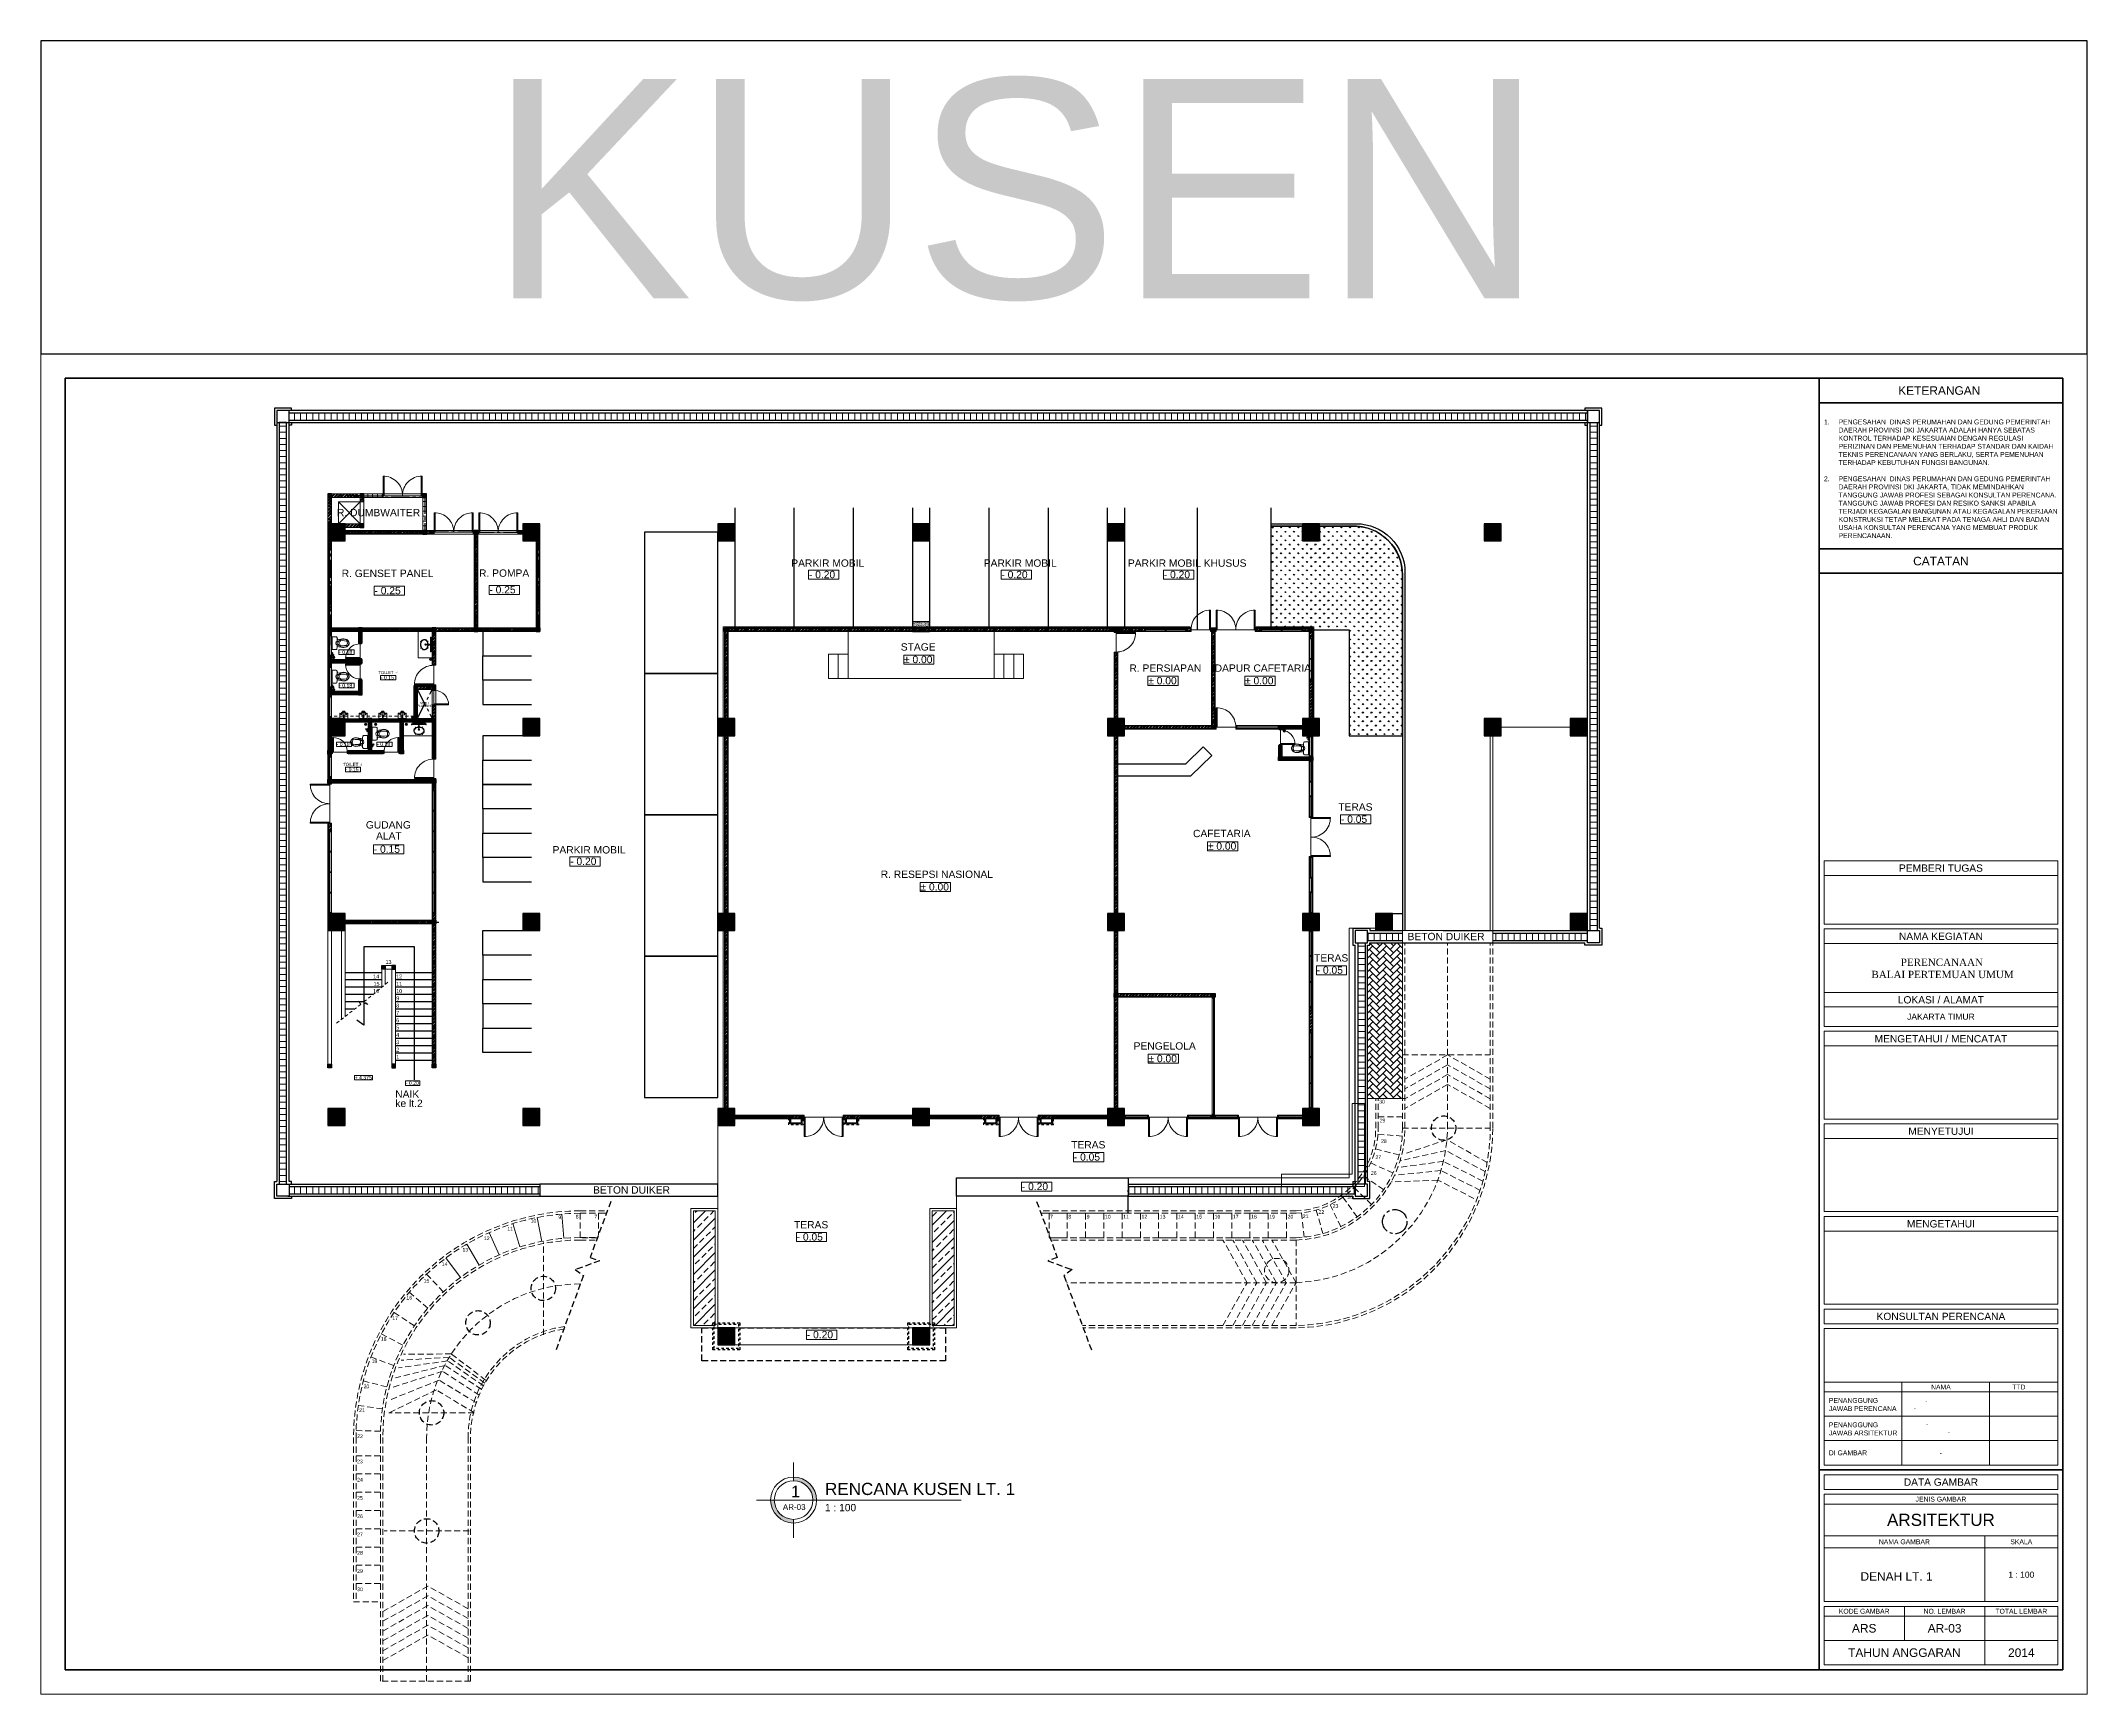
# Model space of a CAD drawing. Header units: inches. Extents: x 249 to 1192, y -18 to 440.
# Drawn here: x 249.2 to 333.2, y 225.5 to 293.3 of the extents above; entities that cross this region are included whole.
import ezdxf
from ezdxf.enums import TextEntityAlignment as Align

# ---------------------------------------------------------------- set-up
doc = ezdxf.new("R2010")
doc.units = ezdxf.units.IN
doc.header["$MEASUREMENT"] = 0
for name, pattern in [('CENTER2', [1.125, 0.75, -0.125, 0.125, -0.125]), ('DASHED2', [0.375, 0.25, -0.125]), ('HIDDEN', [0.375, 0.25, -0.125]), ('HIDDEN2', [0.1875, 0.125, -0.0625])]:
    doc.linetypes.add(name, pattern=pattern)
for name, color, linetype, lineweight in [('ARSIR BETON', 8, 'Continuous', 0), ('ARSIR WARNA', 66, 'Continuous', 0), ('DIMENSI', 85, 'Continuous', 20), ('DINDING', 6, 'Continuous', 0), ('DINDING2', 137, 'Continuous', 20), ('GRS KOP', 1, 'Continuous', 40), ('KACA', 141, 'Continuous', 30), ('KOP', 7, 'Continuous', 20), ('KUSEN', 16, 'Continuous', 15), ('LANTAI', 135, 'Continuous', 9), ('PARTISI', 113, 'Continuous', 15), ('SANITAIR', 6, 'Continuous', 9), ('TEXT (KET. RUANG)', 7, 'Continuous', 5)]:
    doc.layers.add(name, color=color, linetype=linetype, lineweight=lineweight)
for name, color, linetype in [('ARSIR DINDING', 64, 'Continuous'), ('AS', 15, 'CENTER2'), ('ATAP', 123, 'Continuous'), ('FURNITURE', 11, 'Continuous'), ('KANSTEEN', 204, 'Continuous'), ('KENDARAAN', 9, 'Continuous'), ('KOLOM', 5, 'Continuous'), ('RUMPUT', 86, 'Continuous'), ('SALURAN', 117, 'Continuous')]:
    doc.layers.add(name, color=color, linetype=linetype)
doc.styles.add('ARIAL', font='arial.ttf')
doc.styles.add('R', font='romantic.ttf')
doc.styles.get("Standard").update_dxf_attribs({"font": 'arial.ttf'})

# ---------------------------------------------------------------- blocks, each defined once
blk = doc.blocks.new('KOP-ARS')
at = {"layer": 'GRS KOP'}
for p, q in [((83, 54), (1, 54)), ((1, 54), (1, 1)), ((73, 1), (73, 54)), ((83, 1), (83, 54)), ((73, 53), (83, 53)), ((73, 47), (83, 47)), ((73, 46), (83, 46)), ((73, 9.2), (83, 9.2)), ((1, 1), (83, 1))]:
    blk.add_line(p, q, dxfattribs=at)
at = {"layer": 'KOP'}
for p, q in [((73.2, 31.6), (73.2, 34.2)), ((82.8, 34.2), (73.2, 34.2)), ((82.8, 31.6), (82.8, 34.2)), ((82.8, 33.6), (73.2, 33.6)), ((82.8, 31.6), (73.2, 31.6)), ((73.2, 27.4), (73.2, 31.4)), ((82.8, 31.4), (73.2, 31.4)), ((82.8, 27.4), (82.8, 31.4)), ((82.8, 30.8), (73.2, 30.8)), ((82.8, 28.8), (73.2, 28.8)), ((82.8, 28.2), (73.2, 28.2)), ((82.8, 27.4), (73.2, 27.4)), ((73.2, 23.6), (73.2, 27.2)), ((82.8, 27.2), (73.2, 27.2)), ((82.8, 23.6), (82.8, 27.2)), ((82.8, 26.6), (73.2, 26.6)), ((82.8, 23.6), (73.2, 23.6)), ((73.2, 19.8), (73.2, 23.4)), ((82.8, 23.4), (73.2, 23.4)), ((82.8, 22.8), (73.2, 22.8)), ((82.8, 19.8), (82.8, 23.4)), ((82.8, 19.8), (73.2, 19.8)), ((73.2, 16), (73.2, 19.6)), ((82.8, 19.6), (73.2, 19.6)), ((82.8, 16), (82.8, 19.6)), ((82.8, 19), (73.2, 19)), ((82.8, 16), (73.2, 16)), ((73.2, 9.4), (73.2, 15)), ((82.8, 15), (73.2, 15)), ((82.8, 9.4), (82.8, 15)), ((82.8, 12.8), (73.2, 12.8)), ((76.4, 9.4), (76.4, 12.8)), ((79.993, 9.4), (79.993, 12.8)), ((82.8, 12.4), (73.2, 12.4)), ((73.2, 12.4), (73.2, 11.4)), ((82.8, 11.4), (73.2, 11.4)), ((82.8, 10.4), (73.2, 10.4)), ((82.8, 9.4), (73.2, 9.4)), ((73.2, 7.8), (82.8, 7.8)), ((73.2, 6.5), (82.8, 6.5)), ((73.2, 6), (82.8, 6)), ((79.8, 3.8), (79.8, 6.5)), ((76.5, 2.2), (76.5, 3.6)), ((79.8, 1.2), (79.8, 3.6)), ((73.2, 3.2), (82.8, 3.2)), ((73.2, 2.2), (82.8, 2.2))]:
    blk.add_line(p, q, dxfattribs=at)
for points in [[(0, 0), (84, 0), (84, 55), (0, 55)], [(73.2, 15.2), (82.8, 15.2), (82.8, 15.8), (73.2, 15.8)], [(73.2, 8.4), (82.8, 8.4), (82.8, 9), (73.2, 9)], [(73.2, 3.8), (82.8, 3.8), (82.8, 8.2), (73.2, 8.2)], [(73.2, 1.2), (82.8, 1.2), (82.8, 3.6), (73.2, 3.6)]]:
    blk.add_lwpolyline(points, close=True, dxfattribs=at)
blk.add_text('-', height=0.18).set_placement((76.884, 11.64))
for s, height, p in [('KETERANGAN ', 0.35, (78, 53.5)), ('CATATAN', 0.35, (78, 46.5)), ('PEMBERI TUGAS', 0.3, (78, 33.9)), ('NAMA KEGIATAN', 0.3, (78, 31.1)), ('LOKASI / ALAMAT', 0.3, (78, 28.5)), ('JAKARTA TIMUR', 0.25, (78, 27.8)), ('MENGETAHUI / MENCATAT', 0.3, (78, 26.9)), ('MENYETUJUI', 0.3, (78, 23.1)), ('MENGETAHUI', 0.3, (78, 19.3)), ('KONSULTAN PERENCANA', 0.3, (78, 15.5)), ('NAMA', 0.2, (78, 12.6)), ('TTD', 0.2, (81.2, 12.6)), ('DATA GAMBAR', 0.3, (78, 8.7)), ('JENIS GAMBAR', 0.2, (78, 8)), ('ARSITEKTUR', 0.5, (78, 7.15)), ('NAMA GAMBAR', 0.2, (76.5, 6.25)), ('SKALA', 0.2, (81.3, 6.25)), ('KODE GAMBAR', 0.2, (74.85, 3.4)), ('NO. LEMBAR', 0.2, (78.15, 3.4)), ('TOTAL LEMBAR', 0.2, (81.3, 3.4)), ('ARS', 0.35, (74.85, 2.7)), ('TAHUN ANGGARAN', 0.35, (76.5, 1.7))]:
    blk.add_text(s, height=height, dxfattribs=at).set_placement(p, align=Align.MIDDLE)
blk.add_text('-', height=0.187, dxfattribs=at).set_placement((78.323, 10.65), align=Align.CENTER)
for s, insert, char_height, width, attachment_point in [('\\pi-0.6,l0.6,t0.6;1.^IPENGESAHAN  DINAS PERUMAHAN DAN GEDUNG PEMERINTAH DAERAH PROVINSI DKI JAKARTA ADALAH HANYA SEBATAS KONTROL TERHADAP KESESUAIAN DENGAN REGULASI PERIZINAN DAN PEMENUHAN TERHADAP STANDAR DAN KAIDAH TEKNIS PERENCANAAN YANG BERLAKU, SERTA PEMENUHAN TERHADAP KEBUTUHAN FUNGSI BANGUNAN.\\P\\P2.^IPENGESAHAN  DINAS PERUMAHAN DAN GEDUNG PEMERINTAH DAERAH PROVINSI DKI JAKARTA, TIDAK MEMINDAHKAN TANGGUNG JAWAB PROFESI SEBAGAI KONSULTAN PERENCANA. TANGGUNG JAWAB PROFESI DAN RESIKO SANKSI APABILA TERJADI KEGAGALAN BANGUNAN ATAU KEGAGALAN PEKERJAAN KONSTRUKSI TETAP MELEKAT PADA TENAGA AHLI DAN BADAN USAHA KONSULTAN PERENCANA YANG MEMBUAT PRODUK PERENCANAAN.', (73.2, 49.875), 0.2, 9.6, 4), ('-', (77.357, 12.13), 0.18, 2.5923, 1), ('-', (77.396, 11.157), 0.18, 3.89249, 1)]:
    blk.add_mtext(s, dxfattribs=dict(at, insert=insert, char_height=char_height, width=width, attachment_point=attachment_point))
at = {"layer": 'KOP', "insert": (73.529, 30.184), "char_height": 0.3, "attachment_point": 1, "style": 'R'}
blk.add_mtext_dynamic_manual_height_columns('\\pi2.8239;PERENCANAAN\\P\\pi1.6183;BALAI PERTEMUAN UMUM', width=8.94019, gutter_width=1.75, heights=[0], dxfattribs=at)
at = {"layer": 'KOP', "char_height": 0.2, "attachment_point": 1}
for s, insert in [('PENANGGUNG\\PJAWAB PERENCANA', (73.4, 12.15)), ('PENANGGUNG\\PJAWAB ARSITEKTUR', (73.4, 11.15)), ('DI GAMBAR', (73.4, 10))]:
    blk.add_mtext_dynamic_manual_height_columns(s, width=2.90143, gutter_width=1.75, heights=[0], dxfattribs=dict(at, insert=insert))
at = {"layer": 'KOP'}
for tag, height, p in [('SUKMA', 0.2, (78, 9.9)), ('1:100', 0.25, (81.3, 5.5)), ('1:100', 0.25, (81.3, 4.9)), ('1:100', 0.25, (81.3, 4.3)), ('AR-01', 0.35, (78.15, 2.7)), ('10', 0.35, (81.3, 2.7)), ('2012', 0.35, (81.3, 1.7))]:
    blk.add_attdef(tag, text='', height=height, dxfattribs=at).set_placement(p, align=Align.MIDDLE)
for p in [(73.7, 5.325), (73.7, 4.725), (73.7, 4.125)]:
    blk.add_attdef('-', p, '', height=0.35, dxfattribs=at)
blk = doc.blocks.new('K1')
at = {"layer": 'ARSIR BETON'}
h = blk.add_hatch(dxfattribs=at)
h.set_pattern_fill('ANSI37', color=256, scale=0.15, style=0)
h.set_pattern_definition([(45, (258.37489, 277.120751), (-0.01325825, 0.01325825), []), (135, (258.37489, 277.120751), (-0.01325825, -0.01325825), [])])
h.paths.add_polyline_path([(259.125, 277.171), (259.125, 277.871), (258.425, 277.871), (258.425, 277.171)])
at = {"layer": 'KOLOM'}
blk.add_lwpolyline([(258.425, 277.171), (259.125, 277.171), (259.125, 277.871), (258.425, 277.871)], close=True, dxfattribs=at)
for points in [[(258.725, 277.571), (258.825, 277.471)], [(258.725, 277.471), (258.825, 277.571)]]:
    blk.add_lwpolyline(points, dxfattribs=at)
blk = doc.blocks.new('P1')
for points in [[(-56.664, 234.186), (-56.664, 234.986), (-56.624, 234.986), (-56.624, 234.186), (-56.664, 234.186)], [(-55.064, 234.186), (-55.064, 234.986), (-55.104, 234.986), (-55.104, 234.186), (-55.064, 234.186)], [(-56.664, 234.186), (-55.864, 234.186)], [(-55.064, 234.186), (-55.864, 234.186)]]:
    blk.add_lwpolyline(points)
for points in [[(-56.704, 234.111), (-56.664, 234.111), (-56.664, 234.261), (-56.704, 234.261)], [(-55.024, 234.111), (-55.064, 234.111), (-55.064, 234.261), (-55.024, 234.261)]]:
    blk.add_lwpolyline(points, close=True)
for centre, start, end in [((-56.644, 234.206), 358.5312, 91.4688), ((-55.084, 234.206), 88.5312, 181.4688)]:
    blk.add_arc(centre, 0.78, start, end)
blk = doc.blocks.new('K2')
at = {"layer": 'ARSIR BETON'}
h = blk.add_hatch(dxfattribs=at)
h.set_pattern_fill('ANSI37', color=256, scale=0.1, style=0)
h.set_pattern_definition([(45, (-38.743626, 268.082874), (-0.0088388, 0.0088388), []), (135, (-38.743626, 268.082874), (-0.0088388, -0.0088388), [])])
h.paths.add_polyline_path([(-38.594, 268.233), (-38.744, 268.233), (-38.744, 268.083), (-38.594, 268.083)])
at = {"layer": 'KOLOM'}
blk.add_lwpolyline([(-38.744, 268.083), (-38.594, 268.083), (-38.594, 268.233), (-38.744, 268.233)], close=True, dxfattribs=at)
blk = doc.blocks.new('ELV. %%p 0.00')
at = {"layer": 'TEXT (KET. RUANG)', "color": 1}
blk.add_lwpolyline([(129.653, 342.974), (130.895, 342.974), (130.895, 342.601), (129.653, 342.601)], close=True, dxfattribs=at)
at = {"layer": 'TEXT (KET. RUANG)'}
blk.add_text('%%P 0.00', height=0.3015, dxfattribs=at).set_placement((129.664, 342.645))
blk = doc.blocks.new('P2')
for points in [[(278.943, 273.059), (278.943, 273.019), (279.093, 273.019), (279.093, 273.059)], [(278.943, 272.178), (278.943, 272.218), (279.093, 272.218), (279.093, 272.178)]]:
    blk.add_lwpolyline(points, close=True)
for points in [[(279.018, 273.019), (279.018, 272.219)], [(279.018, 273.019), (279.818, 273.019), (279.818, 272.979), (279.018, 272.979), (279.018, 273.019)]]:
    blk.add_lwpolyline(points)
blk.add_arc((279.038, 272.999), 0.78, 268.5312, 1.4688)
blk = doc.blocks.new('*X70')
at = {"color": 0}
for p, q in [((-1015, 2418), (-1013, 2418)), ((-1015, 2416), (-1013, 2416)), ((-1015, 2415), (-1013, 2415)), ((-1015, 2414), (-1013, 2414)), ((-1015, 2412), (-1013, 2412)), ((-1015, 2411), (-1013, 2411)), ((-1015, 2410), (-1013, 2410)), ((-1015, 2409), (-1013, 2409)), ((-1015, 2408), (-1013, 2408)), ((-1015, 2406), (-1013, 2406)), ((-1015, 2405), (-1013, 2405))]:
    blk.add_line(p, q, dxfattribs=at)
blk = doc.blocks.new('*X71')
at = {"color": 0}
for p, q in [((1009, 3570), (1016, 3570)), ((1010, 3569), (1017, 3569)), ((1011, 3568), (1017, 3568)), ((1011, 3566), (1018, 3566)), ((1012, 3565), (1018, 3565)), ((1012, 3564), (1018, 3564)), ((1012, 3562), (1018, 3562)), ((1012, 3561), (1019, 3561)), ((1012, 3560), (1019, 3560)), ((1013, 3559), (1019, 3559)), ((1013, 3558), (1019, 3558)), ((1013, 3556), (1019, 3556)), ((1013, 3555), (1019, 3555))]:
    blk.add_line(p, q, dxfattribs=at)
blk = doc.blocks.new('JET SHOWER TOTO 403SV3 ATAS')
for p, q in [((-159, 3064), (-273, 3064)), ((-272, 3071), (-272, 3057)), ((-272, 3071), (-270, 3071)), ((-272, 3057), (-270, 3057)), ((-270, 3071), (-269, 3074)), ((-270, 3071), (-270, 3057)), ((-270, 3057), (-269, 3043)), ((-259, 3084), (-258, 3084)), ((-259, 3034), (-258, 3034)), ((-258, 3084), (-258, 3034)), ((-258, 3069), (-249, 3069)), ((-258, 3059), (-249, 3059)), ((-249, 3070), (-244, 3077)), ((-249, 3070), (-249, 3064)), ((-249, 3057), (-249, 3064)), ((-249, 3057), (-244, 3051)), ((-244, 3075), (-244, 3053)), ((-237, 3076), (-237, 3051)), ((-237, 3075), (-237, 3075)), ((-237, 3075), (-236, 3075)), ((-237, 3052), (-236, 3052)), ((-227, 2967), (-226, 2974)), ((-221, 3064), (-221, 3079)), ((-221, 3064), (-221, 3034)), ((-221, 3034), (-211, 3034)), ((-218, 3025), (-217, 3038)), ((-206, 3039), (-216, 3039)), ((-211, 2958), (-211, 3037)), ((-211, 3034), (-211, 2993)), ((-211, 3013), (-211, 2975)), ((-211, 2968), (-211, 2994)), ((-205, 3075), (-193, 3075)), ((-203, 3025), (-205, 3038)), ((-203, 3075), (-193, 3075)), ((-203, 3052), (-193, 3052)), ((-182, 3018), (-198, 3017)), ((-195, 2967), (-195, 2974)), ((-182, 2970), (-195, 2971)), ((-188, 3085), (-193, 3075)), ((-193, 3075), (-193, 3052)), ((-188, 3042), (-193, 3052)), ((-187, 3058), (-176, 3069)), ((-187, 3069), (-176, 3058)), ((-185, 3086), (-185, 3043)), ((-184, 3088), (-182, 3088)), ((-184, 3040), (-182, 3040)), ((-182, 3102), (-182, 2943)), ((-182, 3074), (-167, 3074)), ((-182, 3073), (-166, 3073)), ((-182, 3054), (-166, 3054)), ((-182, 3053), (-167, 3053)), ((-166, 3073), (-167, 3074)), ((-167, 3074), (-167, 3053)), ((-166, 3054), (-167, 3053)), ((-166, 3073), (-166, 3054))]:
    blk.add_line(p, q)
for points in [[(-237, 3075, 0.114587), (-237, 3076, 0.103766), (-238, 3077, 0.091411), (-239, 3077, 0.084254), (-240, 3078, 0.084254), (-242, 3077, 0.091411), (-243, 3077, 0.103766), (-243, 3076, 0.114587), (-243, 3075, 0.114587), (-243, 3074, 0.103766), (-243, 3073, 0.091411), (-242, 3073, 0.084254), (-240, 3072, 0.084254), (-239, 3073, 0.091411), (-238, 3073, 0.103766), (-237, 3074, 0.114587)], [(-240, 3058, 0.164064), (-239, 3059, 0.105853), (-238, 3060, 0.069292), (-238, 3062, 0.055499), (-237, 3064, 0.055499), (-238, 3066, 0.069292), (-238, 3068, 0.105853), (-239, 3069, 0.164064), (-240, 3069, 0.164064), (-241, 3069, 0.105853), (-242, 3068, 0.069292), (-243, 3066, 0.055499), (-243, 3064, 0.055499), (-243, 3062, 0.069292), (-242, 3060, 0.105853), (-241, 3059, 0.164064)], [(-237, 3052, -0.114587), (-237, 3051, -0.103766), (-238, 3051, -0.091411), (-239, 3050, -0.084254), (-240, 3050, -0.084254), (-242, 3050, -0.091411), (-243, 3051, -0.103766), (-243, 3051, -0.114587), (-243, 3052, -0.114587), (-243, 3053, -0.103766), (-243, 3054, -0.091411), (-242, 3055, -0.084254), (-240, 3055, -0.084254), (-239, 3055, -0.091411), (-238, 3054, -0.103766), (-237, 3053, -0.114587)], [(-225, 2965, 0.244063), (-224, 2964, 0.082589), (-221, 2962, 0.040895), (-216, 2962, 0.030051), (-211, 2961, 0.030051), (-205, 2962, 0.040895), (-201, 2962, 0.082589), (-197, 2964, 0.244063), (-197, 2965, 0.244063), (-197, 2966, 0.082589), (-201, 2968, 0.040895), (-205, 2969, 0.030051), (-211, 2969, 0.030051), (-216, 2969, 0.040895), (-221, 2968, 0.082589), (-224, 2966, 0.244063)], [(-222, 2965, 0.063482), (-221, 2965, 0.076525), (-221, 2965, 0.107139), (-221, 2965, 0.147244), (-221, 2965, 0.147244), (-221, 2965, 0.107139), (-221, 2966, 0.076525), (-221, 2966, 0.063482), (-222, 2966, 0.063482), (-222, 2966, 0.076525), (-222, 2966, 0.107139), (-222, 2965, 0.147244), (-223, 2965, 0.147244), (-222, 2965, 0.107139), (-222, 2965, 0.076525), (-222, 2965, 0.063482)], [(-217, 2967, 0.063482), (-217, 2967, 0.076525), (-216, 2967, 0.107139), (-216, 2967, 0.147244), (-216, 2967, 0.147244), (-216, 2967, 0.107139), (-216, 2968, 0.076525), (-217, 2968, 0.063482), (-217, 2968, 0.063482), (-217, 2968, 0.076525), (-217, 2968, 0.107139), (-218, 2967, 0.147244), (-218, 2967, 0.147244), (-218, 2967, 0.107139), (-217, 2967, 0.076525), (-217, 2967, 0.063482)], [(-216, 2962, 0.063482), (-216, 2962, 0.076525), (-216, 2963, 0.107139), (-216, 2963, 0.147244), (-216, 2963, 0.147244), (-216, 2963, 0.107139), (-216, 2963, 0.076525), (-216, 2963, 0.063482), (-216, 2963, 0.063482), (-217, 2963, 0.076525), (-217, 2963, 0.107139), (-217, 2963, 0.147244), (-217, 2963, 0.147244), (-217, 2963, 0.107139), (-217, 2963, 0.076525), (-217, 2962, 0.063482)], [(-211, 2968, 0.063482), (-210, 2968, 0.076525), (-210, 2968, 0.107139), (-210, 2968, 0.147244), (-210, 2968, 0.147244), (-210, 2968, 0.107139), (-210, 2968, 0.076525), (-210, 2969, 0.063482), (-211, 2969, 0.063482), (-211, 2969, 0.076525), (-211, 2968, 0.107139), (-211, 2968, 0.147244), (-212, 2968, 0.147244), (-211, 2968, 0.107139), (-211, 2968, 0.076525), (-211, 2968, 0.063482)], [(-211, 2965, 0.063482), (-210, 2965, 0.076525), (-210, 2965, 0.107139), (-210, 2965, 0.147244), (-210, 2965, 0.147244), (-210, 2965, 0.107139), (-210, 2965, 0.076525), (-210, 2966, 0.063482), (-211, 2966, 0.063482), (-211, 2966, 0.076525), (-211, 2965, 0.107139), (-212, 2965, 0.147244), (-212, 2965, 0.147244), (-212, 2965, 0.107139), (-211, 2965, 0.076525), (-211, 2965, 0.063482)], [(-211, 2962, 0.063482), (-210, 2962, 0.076525), (-210, 2962, 0.107139), (-210, 2962, 0.147244), (-210, 2962, 0.147244), (-210, 2962, 0.107139), (-210, 2962, 0.076525), (-210, 2963, 0.063482), (-211, 2963, 0.063482), (-211, 2963, 0.076525), (-211, 2962, 0.107139), (-212, 2962, 0.147244), (-212, 2962, 0.147244), (-212, 2962, 0.107139), (-211, 2962, 0.076525), (-211, 2962, 0.063482)], [(-206, 2967, 0.063482), (-205, 2967, 0.076525), (-205, 2967, 0.107139), (-205, 2967, 0.147244), (-205, 2968, 0.147244), (-205, 2968, 0.107139), (-205, 2968, 0.076525), (-205, 2968, 0.063482), (-206, 2968, 0.063482), (-206, 2968, 0.076525), (-206, 2968, 0.107139), (-206, 2968, 0.147244), (-206, 2968, 0.147244), (-206, 2967, 0.107139), (-206, 2967, 0.076525), (-206, 2967, 0.063482)], [(-205, 2962, 0.063482), (-204, 2962, 0.076525), (-204, 2962, 0.107139), (-204, 2963, 0.147244), (-204, 2963, 0.147244), (-204, 2963, 0.107139), (-204, 2963, 0.076525), (-204, 2963, 0.063482), (-205, 2963, 0.063482), (-205, 2963, 0.076525), (-205, 2963, 0.107139), (-205, 2963, 0.147244), (-206, 2963, 0.147244), (-205, 2963, 0.107139), (-205, 2962, 0.076525), (-205, 2962, 0.063482)], [(-200, 2965, 0.063482), (-199, 2965, 0.076525), (-199, 2965, 0.107139), (-199, 2965, 0.147244), (-199, 2965, 0.147244), (-199, 2965, 0.107139), (-199, 2965, 0.076525), (-199, 2966, 0.063482), (-200, 2966, 0.063482), (-200, 2966, 0.076525), (-200, 2965, 0.107139), (-200, 2965, 0.147244), (-200, 2965, 0.147244), (-200, 2965, 0.107139), (-200, 2965, 0.076525), (-200, 2965, 0.063482)]]:
    blk.add_lwpolyline(points, format="xyb", close=True)
for points in [[(-211, 2971, 0.032506), (-217, 2971, 0.043954), (-222, 2970, 0.086557), (-226, 2968, 0.234077), (-227, 2967, 0.2316), (-226, 2965, 0.086557)], [(-211, 2978, 0.026666), (-217, 2977, 0.036581), (-222, 2977, 0.076377), (-226, 2975, 0.258801), (-226, 2974, 0.258801)], [(-195, 2974, 0.258801), (-196, 2975, 0.076377), (-200, 2977, 0.036581), (-204, 2977, 0.026666), (-211, 2978, 0.026666)], [(-211, 2971, -0.032506), (-204, 2971, -0.043954), (-200, 2970, -0.086557), (-196, 2968, -0.234077), (-195, 2967, -0.2316), (-196, 2965, -0.086557)]]:
    blk.add_lwpolyline(points, format="xyb")
for centre, radius, start, end in [((-260, 3064), 13.7, 149.24357, 210.75643), ((-259, 3074), 10, 90, 175.60129), ((-259, 3044), 10, 182.48955, 270), ((-240, 3075), 4.1, 25.31617, 148.85978), ((-240, 3053), 4.1, 211.14022, 334.68383), ((-236, 3085), 10, 270, 282.17925), ((-236, 3042), 10, 77.82075, 90), ((-219, 3008), 69, 77.82075, 102.17925), ((-219, 3119), 69, 257.82075, 282.17925), ((-26, 2981), 200, 169.04916, 182.15247), ((-216, 2977), 15.5, 231.54927, 261.78089), ((-221, 3018), 2, 99.96394, 169.04916), ((-211, 2961), 60, 79.71779, 99.96394), ((-229, 3026), 11.4, 327.98326, 355.24666), ((-216, 3038), 1, 90, 173.66667), ((-206, 3038), 1, 6.33333, 90), ((-203, 3085), 10, 257.82075, 270), ((-203, 3042), 10, 90, 102.17925), ((-192, 3026), 11.4, 184.75334, 212.01674), ((-205, 2977), 15.5, 278.21911, 308.45073), ((-201, 3018), 2, 10.95084, 80.03606), ((-395, 2981), 200, 357.84753, 10.95084), ((-184, 3083), 5, 90, 152.52557), ((-184, 3045), 5, 207.47443, 270)]:
    blk.add_arc(centre, radius, start, end)
at = {"color": 7}
blk.add_blockref('*X70', (744, 653), dxfattribs=at)
at = {"rotation": 90}
blk.add_blockref('*X71', (3344, 1959), dxfattribs=at)
at = {"xscale": -1, "rotation": 270}
blk.add_blockref('*X71', (-3766, 1959), dxfattribs=at)
blk = doc.blocks.new('KLO TOTO C438 ATAS')
for p, q in [((373.9, 174.6), (373.9, 108.7)), ((377.4, 169.2), (392.6, 169.2)), ((375.9, 167.7), (375.9, 142.7)), ((375.9, 117.7), (375.9, 142.7)), ((377.4, 116.2), (392.6, 116.2)), ((395.7, 119.3), (396.5, 119.3)), ((396.1, 123.1), (397.4, 123.1)), ((396.4, 125.8), (397.4, 125.8)), ((396.6, 156.4), (418.2, 160)), ((396.6, 129), (418.2, 125.4)), ((396.8, 123.1), (396.8, 119.6)), ((397.7, 123.4), (397.7, 125.5)), ((401.3, 150.3), (401.3, 148.6)), ((401.3, 135.1), (401.3, 136.8)), ((405, 150.6), (401.6, 150.6)), ((405, 148.3), (401.6, 148.3)), ((405, 137.1), (401.6, 137.1)), ((405, 134.8), (401.6, 134.8)), ((405, 152), (405, 142.7)), ((405, 133.4), (405, 142.7)), ((406.9, 153.8), (406.9, 154.9)), ((406.9, 131.6), (406.9, 130.5))]:
    blk.add_line(p, q)
for centre in [(410.1, 150.7), (410.1, 134.7)]:
    blk.add_circle(centre, 0.55)
for centre, radius, start, end in [((377.4, 167.7), 1.5, 90, 180), ((392.6, 166.2), 3.05, 6.73341, 90), ((377.4, 117.7), 1.5, 180, 270), ((399.5, 142.7), 8.88, 104.91084, 180), ((399.5, 142.7), 8.88, 180, 255.08916), ((392.6, 119.3), 3.05, 270, 353.26659), ((191.4, 142.4), 205.7, 0.0873, 6.73341), ((191.4, 143), 205.7, 353.26659, 359.9127), ((396.5, 119.6), 0.307, 270, 0), ((417.3, 46), 107.2, 79.97911, 100.80313), ((417.3, 240), 107.8, 259.25593, 279.96184), ((397.4, 125.5), 0.307, 0, 90), ((397.4, 123.4), 0.307, 270, 0), ((401.6, 150.3), 0.307, 90, 180), ((401.6, 148.6), 0.307, 180, 270), ((401.6, 136.8), 0.307, 90, 180), ((401.6, 135.1), 0.307, 180, 270), ((405.3, 152), 0.307, 134.06444, 180), ((405.3, 133.4), 0.307, 180, 225.93556), ((423.1, 133.6), 25.9, 48.60094, 134.06444), ((423.1, 151.8), 25.9, 225.93556, 311.39906), ((407.2, 154.9), 0.307, 126.61339, 180), ((407.2, 130.5), 0.307, 180, 233.38661), ((423, 133.6), 26.9, 100.33326, 126.61339), ((423, 151.8), 26.9, 233.38661, 259.70593), ((423, 133.6), 26.9, 48.65161, 100.33326), ((423, 151.8), 26.9, 259.70593, 311.34839), ((435.7, 150.6), 1, 25.79836, 76.67439), ((435.7, 134.8), 1, 283.32561, 334.20164), ((419.5, 142.7), 19.1, 360, 25.79836), ((419.5, 142.7), 19.1, 334.20164, 0), ((431.6, 142.9), 13.2, 359.28769, 49.9182), ((431.6, 142.5), 13.2, 310.0818, 0.71231), ((431.6, 142.9), 14.2, 359.28769, 49.9182), ((431.6, 142.5), 14.2, 310.0818, 0.71231)]:
    blk.add_arc(centre, radius, start, end)
blk = doc.blocks.new('*X38')
at = {"color": 0}
for p, q in [((18.491, 19.193), (18.579, 19.193)), ((18.499, 19.218), (18.572, 19.218)), ((18.499, 19.168), (18.572, 19.168))]:
    blk.add_line(p, q, dxfattribs=at)
blk = doc.blocks.new('SFLOOR')
for radius in [0.05, 0.0442]:
    blk.add_circle((0, 0), radius)
blk.add_blockref('*X38', (-18.535, -19.193))
blk = doc.blocks.new('p toilet')
at = {"layer": 'KUSEN'}
for points in [[(611.218, 191.392), (611.218, 191.992), (611.178, 191.992), (611.178, 191.392)], [(610.618, 191.342), (610.578, 191.342), (610.578, 191.442), (610.618, 191.442)], [(611.258, 191.342), (611.218, 191.342), (611.218, 191.442), (611.258, 191.442)]]:
    blk.add_lwpolyline(points, close=True, dxfattribs=at)
blk.add_lwpolyline([(611.218, 191.392), (610.618, 191.392)], dxfattribs=at)
blk.add_arc((611.198, 191.412), 0.581, 88.02661, 176.99428, dxfattribs=at)
blk = doc.blocks.new('+4375')
at = {"layer": 'TEXT (KET. RUANG)', "color": 1}
blk.add_lwpolyline([(875.85, 246.83), (877.34, 246.83), (877.34, 246.46), (875.85, 246.46)], close=True, dxfattribs=at)
at = {"layer": 'TEXT (KET. RUANG)'}
blk.add_text('+ 4.375', height=0.301, dxfattribs=at).set_placement((875.86, 246.5))
blk = doc.blocks.new('TANGGA LT1')
at = {"layer": 'ARSIR DINDING'}
h = blk.add_hatch(dxfattribs=at)
h.set_pattern_fill('ANSI32', color=256, scale=0.25, style=0)
h.set_pattern_definition([(45, (512.0954, 154.5595), (-0.0662913, 0.0662913), []), (45, (512.1396, 154.5595), (-0.0662913, 0.0662913), [])])
h.paths.add_polyline_path([(516.096, 161.134), (516.096, 161.034), (512.521, 161.034), (512.521, 161.134)])
h = blk.add_hatch(dxfattribs=at)
h.set_pattern_fill('ANSI32', color=256, scale=0.25, style=0)
h.set_pattern_definition([(45, (516.120875, 155.55878), (-0.0662913, 0.0662913), []), (45, (516.16507, 155.55878), (-0.0662913, 0.0662913), [])])
h.paths.add_polyline_path([(516.121, 155.259), (516.221, 155.259), (516.221, 161.159), (516.121, 161.159)])
for points in [[(515.379, 154.611), (515.379, 160.069), (513.289, 160.069), (513.289, 157.489)], [(514.025, 159.009), (512.521, 159.009)], [(516.096, 159.009), (514.591, 159.009)], [(514.025, 158.709), (512.521, 158.709)], [(514.025, 158.409), (512.521, 158.409)], [(513.662, 158.109), (512.521, 158.109)], [(516.096, 158.709), (514.591, 158.709)], [(516.096, 158.409), (514.591, 158.409)], [(516.096, 158.109), (514.591, 158.109)], [(513.327, 157.809), (512.521, 157.809)], [(512.908, 157.509), (512.521, 157.509)], [(513.289, 157.489), (513.289, 156.859), (513.007, 157.059)], [(516.096, 157.809), (514.591, 157.809)], [(516.096, 157.509), (514.591, 157.509)], [(516.096, 157.209), (514.591, 157.209)], [(516.096, 156.909), (514.591, 156.909)], [(516.096, 156.609), (514.591, 156.609)], [(516.096, 156.309), (514.591, 156.309)], [(516.096, 156.009), (514.591, 156.009)], [(516.096, 155.709), (514.591, 155.709)], [(516.096, 155.409), (514.591, 155.409)]]:
    blk.add_lwpolyline(points)
at = {"layer": 'DINDING'}
for points in [[(511.821, 155.259), (511.971, 155.259), (511.971, 160.734), (511.821, 160.734)], [(514.175, 159.309), (514.441, 159.309), (514.441, 159.159), (514.175, 159.159)], [(514.441, 155.259), (514.591, 155.259), (514.591, 159.159), (514.441, 159.159)]]:
    blk.add_lwpolyline(points, close=True, dxfattribs=at)
for points in [[(512.521, 157.209), (512.521, 160.734), (512.371, 160.734), (512.371, 157.093)], [(516.171, 161.009), (512.521, 161.009), (512.521, 161.159), (516.246, 161.159)], [(516.096, 161.159), (516.096, 155.259)], [(516.246, 155.259), (516.246, 161.159)], [(514.025, 158.407), (514.025, 159.159), (514.175, 159.159), (514.175, 158.53)]]:
    blk.add_lwpolyline(points, dxfattribs=at)
at = {"layer": 'DINDING2'}
blk.add_lwpolyline([(516.096, 161.034), (512.521, 161.034), (512.521, 161.134), (516.096, 161.134)], close=True, dxfattribs=at)
blk.add_lwpolyline([(516.221, 161.159), (516.221, 155.259), (516.121, 155.259), (516.121, 161.159)], dxfattribs=at)
at = {"layer": 'DINDING2', "linetype": 'HIDDEN2'}
blk.add_lwpolyline([(512.175, 156.941), (513.163, 157.706), (513.083, 157.833), (513.46, 157.707), (513.311, 157.821), (514.278, 158.614)], dxfattribs=at)
at = {"layer": 'TEXT (KET. RUANG)', "color": 1}
blk.add_lwpolyline([(515.007, 154.569), (515.597, 154.569), (515.597, 154.382), (515.007, 154.382)], close=True, dxfattribs=at)
at = {"xscale": -1, "rotation": 180}
for p in [(554.84, 429.242), (552.769, 427.392), (550.564, 423.342), (554.84, 423.342)]:
    blk.add_blockref('K2', p, dxfattribs=at)
at = {"rotation": 180}
for p in [(475.847, 427.392), (475.847, 423.342)]:
    blk.add_blockref('K2', p, dxfattribs=at)
at = {"layer": 'DIMENSI', "xscale": 0.5, "yscale": 0.5, "zscale": 0.5}
blk.add_blockref('+4375', (74.985, 31.375), dxfattribs=at)
at = {"layer": 'KOLOM'}
blk.add_blockref('K1', (253.396, -116.437), dxfattribs=at)
at = {"layer": 'TEXT (KET. RUANG)'}
for s, height, p in [('14', 0.1578, (513.679, 158.773)), ('13', 0.1578, (514.183, 159.371)), ('12', 0.1578, (514.621, 158.773)), ('16', 0.1578, (513.674, 158.176)), ('15', 0.1578, (513.69, 158.472)), ('9', 0.158, (514.621, 157.876)), ('11', 0.1578, (514.621, 158.473)), ('10', 0.1578, (514.621, 158.176)), ('8', 0.158, (514.621, 157.576)), ('7', 0.158, (514.621, 157.276)), ('6', 0.158, (514.621, 156.976)), ('4', 0.158, (514.621, 156.374)), ('5', 0.158, (514.621, 156.679)), ('3', 0.158, (514.621, 156.076)), ('2', 0.158, (514.621, 155.773)), ('1', 0.158, (514.621, 155.473)), ('- 0.20', 0.1507, (515.013, 154.404))]:
    blk.add_text(s, height=height, dxfattribs=at).set_placement(p)
blk = doc.blocks.new('toilet-dsr$0$PAKU')
for p in [(-2, 33), (2, 33)]:
    blk.add_line(p, (0, 0))
blk.add_lwpolyline([(-5, 33), (5, 33), (5, 35), (-5, 35)], close=True)
blk = doc.blocks.new('wastafel')
at = {"lineweight": 5, "ltscale": 0.5}
for p, q in [((4134.544, 1540.266), (4134.549, 1540.277)), ((4134.544, 1540.266), (4134.579, 1540.25)), ((4134.549, 1540.277), (4134.584, 1540.26)), ((4134.722, 1540.027), (4134.716, 1540.066)), ((4134.722, 1540.027), (4134.733, 1540.029)), ((4134.733, 1540.029), (4134.727, 1540.067)), ((4134.772, 1540.437), (4134.761, 1540.435)), ((4134.761, 1540.435), (4134.767, 1540.396)), ((4134.772, 1540.437), (4134.779, 1540.398)), ((4134.946, 1540.187), (4134.91, 1540.204)), ((4134.951, 1540.197), (4134.915, 1540.214)), ((4134.951, 1540.197), (4134.946, 1540.187))]:
    blk.add_line(p, q, dxfattribs=at)
for p, q in [((4134.676, 1539.855), (4134.902, 1540.031)), ((4134.676, 1539.855), (4134.679, 1539.85)), ((4134.678, 1539.852), (4134.904, 1540.028)), ((4134.764, 1539.856), (4134.746, 1539.843)), ((4134.766, 1539.88), (4134.753, 1539.87)), ((4134.784, 1539.831), (4134.753, 1539.87)), ((4134.773, 1539.845), (4134.755, 1539.831)), ((4134.815, 1539.895), (4134.782, 1539.899)), ((4134.797, 1539.841), (4134.784, 1539.831)), ((4134.823, 1539.885), (4134.818, 1539.849)), ((4134.853, 1539.888), (4134.859, 1539.881)), ((4134.858, 1539.893), (4134.855, 1539.89)), ((4134.867, 1539.887), (4134.855, 1539.878)), ((4134.858, 1539.892), (4134.864, 1539.884)), ((4134.858, 1539.88), (4134.915, 1539.807)), ((4134.864, 1539.885), (4134.921, 1539.812)), ((4135.129, 1540.207), (4134.902, 1540.031)), ((4135.131, 1540.205), (4134.904, 1540.028)), ((4135.047, 1540.04), (4135.051, 1540.042)), ((4135.048, 1540.04), (4135.053, 1540.032)), ((4135.05, 1540.029), (4135.062, 1540.039)), ((4135.052, 1540.043), (4135.058, 1540.036)), ((4135.053, 1540.032), (4135.11, 1539.959)), ((4135.055, 1540.081), (4135.059, 1540.114)), ((4135.059, 1540.036), (4135.116, 1539.963)), ((4135.063, 1540.072), (4135.099, 1540.067)), ((4135.082, 1540.126), (4135.095, 1540.136)), ((4135.125, 1540.097), (4135.095, 1540.136)), ((4135.105, 1540.122), (4135.123, 1540.136)), ((4135.112, 1540.086), (4135.125, 1540.097)), ((4135.115, 1540.11), (4135.132, 1540.124)), ((4135.129, 1540.207), (4135.132, 1540.202))]:
    blk.add_line(p, q)
at = {"lineweight": 5}
for p, q in [((4134.841, 1540.079), (4134.801, 1540.141)), ((4134.817, 1540.155), (4134.802, 1540.144)), ((4134.814, 1540.082), (4134.812, 1540.082)), ((4134.844, 1540.083), (4134.815, 1540.129)), ((4134.816, 1540.132), (4134.823, 1540.138)), ((4134.82, 1540.154), (4134.867, 1540.098)), ((4134.826, 1540.137), (4134.862, 1540.097)), ((4134.841, 1540.079), (4134.844, 1540.082)), ((4134.845, 1540.066), (4134.848, 1540.062)), ((4134.867, 1540.098), (4134.863, 1540.095)), ((4134.871, 1540.125), (4134.872, 1540.127)), ((4134.878, 1540.091), (4134.881, 1540.087))]:
    blk.add_line(p, q, dxfattribs=at)
at = {"const_width": 0.00306}
for points in [[(4134.594, 1540.118, -0.225565), (4134.576, 1540.208)], [(4134.576, 1540.208, -0.068407), (4134.597, 1540.26)], [(4134.675, 1540.075, -0.225565), (4134.594, 1540.118)], [(4134.597, 1540.26, -0.102908), (4134.667, 1540.339)], [(4134.667, 1540.339, -0.102908), (4134.763, 1540.384)], [(4134.731, 1540.08, -0.068407), (4134.675, 1540.075)], [(4134.816, 1540.117, -0.090064), (4134.731, 1540.08)], [(4134.763, 1540.384, -0.068407), (4134.819, 1540.389)], [(4134.819, 1540.389, -0.225565), (4134.9, 1540.346)], [(4134.897, 1540.204, -0.089645), (4134.838, 1540.133)], [(4134.918, 1540.256, -0.068407), (4134.897, 1540.204)], [(4134.9, 1540.346, -0.225565), (4134.918, 1540.256)]]:
    blk.add_lwpolyline(points, format="xyb", dxfattribs=at)
for points in [[(4134.681, 1539.826), (4134.663, 1539.85), (4134.675, 1539.859), (4134.68, 1539.86), (4134.681, 1539.858), (4134.676, 1539.857), (4134.666, 1539.849), (4134.682, 1539.829), (4134.696, 1539.84), (4134.697, 1539.838)], [(4134.666, 1539.849), (4134.674, 1539.856), (4134.69, 1539.836), (4134.682, 1539.829)], [(4134.803, 1539.832), (4134.759, 1539.889), (4134.773, 1539.9), (4134.817, 1539.843)], [(4134.848, 1539.867), (4134.845, 1539.87), (4134.877, 1539.895), (4134.879, 1539.891)], [(4135.075, 1540.043), (4135.072, 1540.046), (4135.04, 1540.022), (4135.043, 1540.019)], [(4135.119, 1540.078), (4135.075, 1540.135), (4135.061, 1540.124), (4135.105, 1540.067)], [(4135.155, 1540.194), (4135.137, 1540.218), (4135.125, 1540.209), (4135.122, 1540.204), (4135.124, 1540.203), (4135.126, 1540.207), (4135.136, 1540.215), (4135.152, 1540.195), (4135.138, 1540.184), (4135.139, 1540.182)], [(4135.136, 1540.215), (4135.128, 1540.209), (4135.144, 1540.188), (4135.152, 1540.195)]]:
    blk.add_lwpolyline(points, close=True)
for points in [[(4134.906, 1540.026), (4134.679, 1539.85), (4134.69, 1539.836), (4134.759, 1539.889)], [(4134.773, 1539.9), (4134.917, 1540.012)], [(4134.935, 1539.988), (4134.815, 1539.895), (4134.823, 1539.885), (4134.943, 1539.979)], [(4134.906, 1540.026), (4135.132, 1540.202), (4135.144, 1540.188), (4135.075, 1540.135)], [(4135.061, 1540.124), (4134.917, 1540.012)], [(4134.935, 1539.988), (4135.055, 1540.081), (4135.063, 1540.072), (4134.943, 1539.979)]]:
    blk.add_lwpolyline(points)
for points in [[(4134.793, 1539.88, -0.414214), (4134.793, 1539.877), (4134.792, 1539.876), (4134.773, 1539.9), (4134.797, 1539.919), (4134.798, 1539.918, -0.414214), (4134.797, 1539.915), (4134.78, 1539.901, 0.414214), (4134.779, 1539.897)], [(4134.803, 1539.867, 0.414214), (4134.8, 1539.868), (4134.799, 1539.867), (4134.817, 1539.843), (4134.841, 1539.862), (4134.84, 1539.863, 0.414214), (4134.838, 1539.863), (4134.82, 1539.849, -0.414214), (4134.816, 1539.85)], [(4135.076, 1540.099, 0.414214), (4135.078, 1540.099), (4135.079, 1540.1), (4135.061, 1540.124), (4135.037, 1540.105), (4135.038, 1540.104, 0.414214), (4135.04, 1540.104), (4135.058, 1540.117, -0.414214), (4135.062, 1540.117)], [(4135.085, 1540.087, -0.414214), (4135.085, 1540.09), (4135.086, 1540.09), (4135.105, 1540.067), (4135.081, 1540.048), (4135.08, 1540.049, -0.414214), (4135.081, 1540.052), (4135.098, 1540.065, 0.414214), (4135.099, 1540.07)]]:
    blk.add_lwpolyline(points, format="xyb", close=True)
for points in [[(4134.858, 1539.893), (4134.85, 1539.904, 0.414214), (4134.847, 1539.904), (4134.844, 1539.902, 0.414214), (4134.843, 1539.899), (4134.852, 1539.888)], [(4134.867, 1539.889), (4134.863, 1539.895, 0.414214), (4134.861, 1539.895), (4134.849, 1539.885, 0.414214), (4134.849, 1539.884), (4134.854, 1539.878)], [(4135.047, 1540.039), (4135.038, 1540.051, -0.414214), (4135.038, 1540.053), (4135.042, 1540.056, -0.414214), (4135.044, 1540.055), (4135.053, 1540.044)], [(4135.049, 1540.03), (4135.044, 1540.036, -0.414214), (4135.044, 1540.037), (4135.056, 1540.046, -0.414214), (4135.058, 1540.046), (4135.062, 1540.04)]]:
    blk.add_lwpolyline(points, format="xyb")
at = {"lineweight": 5}
for centre, radius in [((4134.778, 1540.19), 0.0267), ((4134.778, 1540.19), 0.0176), ((4134.854, 1540.077), 0.00161), ((4134.867, 1540.086), 0.00161), ((4134.88, 1540.055), 0.00401)]:
    blk.add_circle(centre, radius, dxfattribs=at)
for centre, radius, start, end in [((4134.68, 1540.182), 0.134, 165.8294, 216.67406), ((4134.776, 1540.157), 0.233, 150.17612, 165.8294), ((4134.68, 1540.182), 0.134, 216.67406, 267.51872), ((4134.823, 1540.131), 0.286, 126.67406, 150.17612), ((4134.775, 1540.162), 0.215, 152.7381, 155.79696), ((4134.823, 1540.131), 0.286, 103.172, 126.67406), ((4134.684, 1540.281), 0.233, 267.51872, 283.172), ((4134.688, 1540.278), 0.215, 277.55117, 280.61002), ((4134.672, 1540.333), 0.286, 283.172, 298.54912), ((4134.81, 1540.183), 0.233, 87.51872, 103.172), ((4134.807, 1540.185), 0.215, 97.55117, 100.61002), ((4134.803, 1540.142), 0.00229, 126.67406, 212.43217), ((4134.813, 1540.075), 0.00764, 93.18737, 118.54912), ((4134.813, 1540.09), 0.00764, 273.59041, 299.22165), ((4134.817, 1540.13), 0.00229, 126.67406, 211.54795), ((4134.818, 1540.153), 0.00229, 40.515, 126.67406), ((4134.677, 1540.327), 0.281, 299.96384, 303.54152), ((4134.815, 1540.282), 0.134, 36.67406, 87.51872), ((4134.824, 1540.136), 0.00229, 41.61492, 126.67406), ((4134.861, 1540.079), 0.0207, 179.79538, 72.58972), ((4134.836, 1540.078), 0.00917, 1.89395, 31.54795), ((4134.861, 1540.079), 0.0161, 181.89395, 72.98193), ((4134.864, 1540.075), 0.0207, 216.46431, 36.64363), ((4134.677, 1540.327), 0.281, 309.85327, 313.38428), ((4134.869, 1540.103), 0.00917, 221.61492, 252.98193), ((4134.864, 1540.128), 0.00764, 314.12648, 339.75771), ((4134.879, 1540.124), 0.00764, 134.80425, 159.75771), ((4134.672, 1540.333), 0.286, 314.80425, 330.17612), ((4134.72, 1540.302), 0.215, 332.7381, 335.79696), ((4134.718, 1540.306), 0.233, 330.17612, 345.8294), ((4134.815, 1540.282), 0.134, 345.8294, 36.67406)]:
    blk.add_arc(centre, radius, start, end, dxfattribs=at)
at = {"lineweight": 5, "ltscale": 0.6}
for centre, radius, start, end in [((4134.68, 1540.182), 0.115, 165.8294, 216.67406), ((4134.776, 1540.157), 0.214, 150.17612, 165.8294), ((4134.68, 1540.182), 0.115, 216.67406, 267.51872), ((4134.823, 1540.131), 0.267, 126.67406, 150.17612), ((4134.823, 1540.131), 0.267, 103.172, 126.67406), ((4134.684, 1540.281), 0.214, 267.51872, 283.172), ((4134.672, 1540.333), 0.267, 283.172, 303.7197), ((4134.81, 1540.183), 0.214, 87.51872, 103.172), ((4134.815, 1540.282), 0.115, 36.67406, 87.51872), ((4134.672, 1540.333), 0.267, 309.70957, 330.17612), ((4134.718, 1540.306), 0.214, 330.17612, 345.8294), ((4134.815, 1540.282), 0.115, 345.8294, 36.67406)]:
    blk.add_arc(centre, radius, start, end, dxfattribs=at)
for centre, radius, start, end in [((4134.75, 1539.837), 0.015, 67.86723, 7.86723), ((4134.75, 1539.837), 0.0075, 127.86723, 307.86723), ((4134.854, 1539.879), 0.001, 217.86723, 307.86723), ((4134.866, 1539.888), 0.001, 307.86723, 37.86723), ((4135.049, 1540.03), 0.001, 217.86723, 307.86723), ((4135.061, 1540.04), 0.001, 307.86723, 37.86723), ((4135.128, 1540.13), 0.015, 247.86723, 187.86723), ((4135.128, 1540.13), 0.0075, 307.86723, 127.86723)]:
    blk.add_arc(centre, radius, start, end)
for p, xscale, yscale, zscale, rotation in [((4134.796, 1539.899), 0.001000000000069823, 0.001000000000069823, 0.001000000000069823, 127.8672268415121), ((4134.798, 1539.897), 0.001000000000340506, 0.001000000000340506, 0.001000000000340506, 37.86722684151209), ((4135.082, 1540.068), 0.001000000000069823, 0.001000000000069823, 0.001000000000069823, 307.8672268415121)]:
    blk.add_blockref('toilet-dsr$0$PAKU', p, dxfattribs=dict(xscale=xscale, yscale=yscale, zscale=zscale, rotation=rotation))
at = {"extrusion": (-6.49561e-14, -5.05073e-14, -1), "xscale": 0.001000000000069823, "yscale": 0.001000000000069823, "zscale": -0.001, "rotation": 232.1327731584879}
blk.add_blockref('toilet-dsr$0$PAKU', (-4134.822, 1539.866), dxfattribs=at)
at = {"extrusion": (6.49561e-14, 5.05073e-14, -1), "zscale": -0.001}
for p, xscale, yscale, rotation in [((-4135.058, 1540.099), 0.001000000000340506, 0.001000000000340506, 322.1327731584879), ((-4135.056, 1540.101), 0.001000000000069823, 0.001000000000069823, 52.13277315848794)]:
    blk.add_blockref('toilet-dsr$0$PAKU', p, dxfattribs=dict(at, xscale=xscale, yscale=yscale, rotation=rotation))
blk = doc.blocks.new('0.15')
at = {"layer": 'TEXT (KET. RUANG)', "color": 1}
blk.add_lwpolyline([(650.04, 116.67), (651.28, 116.67), (651.28, 116.3), (650.04, 116.3)], close=True, dxfattribs=at)
at = {"layer": 'TEXT (KET. RUANG)'}
blk.add_text('- 0.15', height=0.301, dxfattribs=at).set_placement((650.05, 116.34))
blk = doc.blocks.new('- 0.18')
at = {"layer": 'TEXT (KET. RUANG)', "color": 1}
blk.add_lwpolyline([(651.645, 117.577), (652.266, 117.577), (652.266, 117.391), (651.645, 117.391)], close=True, dxfattribs=at)
at = {"layer": 'TEXT (KET. RUANG)'}
blk.add_text('- 0.18', height=0.1507, dxfattribs=at).set_placement((651.65, 117.412))
blk = doc.blocks.new('URINOIR')
for p, q in [((423.9, 160.6), (423.9, 139.1)), ((423.9, 160.6), (440.4, 160.6)), ((427, 140.4), (424.4, 140.4)), ((424.4, 138.6), (425.6, 138.6)), ((427, 140.4), (426.1, 138.8)), ((439.3, 159.5), (437.7, 160.6)), ((437.7, 129.6), (440.4, 129.6)), ((438.4, 131.9), (440.4, 131.9)), ((439.1, 160.6), (439.1, 162.2)), ((439.1, 162.2), (441.6, 162.2)), ((441.6, 148.9), (439.2, 148.9)), ((441.3, 159.5), (439.3, 159.5)), ((441.5, 150.8), (439.3, 150.8)), ((441.5, 149.8), (439.3, 149.8)), ((439.5, 149.4), (439.5, 149.8)), ((441.1, 149.2), (439.6, 149.2)), ((440.1, 148.9), (440.1, 149.2)), ((440.4, 163.2), (440.4, 128.4)), ((456.9, 160.6), (440.4, 160.6)), ((442.3, 131.9), (440.4, 131.9)), ((443.1, 129.6), (440.4, 129.6)), ((440.6, 148.9), (440.6, 149.2)), ((441.2, 149.4), (441.2, 149.8)), ((441.3, 159.5), (442.9, 160.6)), ((441.6, 162.2), (441.6, 160.6)), ((453.7, 140.4), (456.4, 140.4)), ((453.7, 140.4), (454.7, 138.8)), ((456.4, 138.6), (455.1, 138.6)), ((456.9, 160.6), (456.9, 139.1))]:
    blk.add_line(p, q)
for points in [[(439.3, 149.8, 0.164804), (439.3, 149.9, 0.105758), (439.4, 150, 0.068984), (439.5, 150.1, 0.055178), (439.5, 150.3, 0.055178), (439.5, 150.5, 0.068984), (439.5, 150.7, 0.105758), (439.4, 150.8, 0.164804), (439.3, 150.8, 0.164804), (439.2, 150.8, 0.105758), (439.1, 150.7, 0.068984), (439, 150.5, 0.055178), (439, 150.3, 0.055178), (439, 150.1, 0.068984), (439.1, 150, 0.105758), (439.2, 149.9, 0.164804)], [(440.4, 150.8, 0.070821), (440.1, 150.8, 0.082428), (439.9, 150.7, 0.106823), (439.7, 150.5, 0.13413), (439.7, 150.3, 0.13413), (439.7, 150.1, 0.106823), (439.9, 150, 0.082428), (440.1, 149.9, 0.070821), (440.4, 149.8, 0.070821), (440.6, 149.9, 0.082428), (440.9, 150, 0.106823), (441, 150.1, 0.13413), (441.1, 150.3, 0.13413), (441, 150.5, 0.106823), (440.9, 150.7, 0.082428), (440.6, 150.8, 0.070821)], [(441.5, 149.8, 0.164804), (441.6, 149.9, 0.105758), (441.7, 150, 0.068984), (441.7, 150.1, 0.055178), (441.8, 150.3, 0.055178), (441.7, 150.5, 0.068984), (441.7, 150.7, 0.105758), (441.6, 150.8, 0.164804), (441.5, 150.8, 0.164804), (441.4, 150.8, 0.105758), (441.3, 150.7, 0.068984), (441.2, 150.5, 0.055178), (441.2, 150.3, 0.055178), (441.2, 150.1, 0.068984), (441.3, 150, 0.105758), (441.4, 149.9, 0.164804)]]:
    blk.add_lwpolyline(points, format="xyb", close=True)
blk.add_lwpolyline([(439.7, 154.4), (439.1, 153.4), (439.7, 152.3), (440.9, 152.3), (441.5, 153.4), (440.9, 154.4)], close=True)
for centre, radius in [((440.4, 153.4), 2.5), ((440.4, 157.4), 1.06), ((440.4, 157.4), 0.723)]:
    blk.add_circle(centre, radius)
for centre, radius, start, end in [((424.4, 140.9), 0.5, 180, 270), ((424.4, 139.1), 0.5, 180, 270), ((425.6, 139.1), 0.5, 270, 329.41414), ((425.2, 134.9), 5.5, 48.5821, 72.63977), ((440.5, 127.4), 18.7, 90.35779, 135.8523), ((379, 88.7), 70.9, 35.78208, 45.23456), ((392.7, 106.9), 51.8, 29.26637, 44.0164), ((437.7, 131), 1.48, 215.78208, 270), ((438.4, 132.5), 0.593, 209.26637, 270), ((459.4, 154.3), 20.8, 165.47033, 177.66921), ((440.4, 150), 1.62, 223.01693, 316.98307), ((439.6, 149.4), 0.119, 180, 270), ((440.3, 127.4), 18.7, 44.1477, 89.64221), ((441.1, 149.4), 0.119, 270, 0), ((428.3, 154.8), 13.7, 1.34816, 19.92359), ((442.3, 132.5), 0.593, 270, 330.73363), ((488, 106.9), 51.8, 135.9836, 150.73363), ((443.1, 131), 1.48, 270, 324.21792), ((501.8, 88.7), 70.9, 134.76544, 144.21792), ((455.5, 134.9), 5.5, 107.36023, 131.4179), ((455.1, 139.1), 0.5, 210.58586, 270), ((456.4, 140.9), 0.5, 270, 0), ((456.4, 139.1), 0.5, 270, 0)]:
    blk.add_arc(centre, radius, start, end)
blk = doc.blocks.new('BV1')
at = {"layer": 'KACA'}
blk.add_lwpolyline([(663.986, 113.111), (663.986, 112.431)], dxfattribs=at)
at = {"layer": 'KUSEN'}
for points in [[(663.966, 113.171), (664.066, 113.171), (664.066, 113.211), (663.966, 113.211)], [(663.966, 112.331), (664.066, 112.331), (664.066, 113.211), (663.966, 113.211)], [(663.966, 112.331), (664.066, 112.331), (664.066, 112.371), (663.966, 112.371)]]:
    blk.add_lwpolyline(points, close=True, dxfattribs=at)
for points in [[(663.966, 112.371), (663.966, 113.171), (664.006, 113.171), (664.006, 112.371), (663.966, 112.371)], [(663.966, 113.111), (663.966, 113.171), (664.006, 113.171), (664.006, 113.111), (663.966, 113.111)], [(663.966, 112.371), (663.966, 112.431), (664.006, 112.431), (664.006, 112.371), (663.966, 112.371)]]:
    blk.add_lwpolyline(points, dxfattribs=at)
blk = doc.blocks.new('K15')
at = {"layer": 'ARSIR BETON'}
h = blk.add_hatch(dxfattribs=at)
h.set_pattern_fill('ANSI37', color=256, scale=0.1, angle=179.99997, style=0)
h.set_pattern_definition([(225, (665.191469, 113.346442), (0.0088388, -0.00883884), []), (315, (665.191469, 113.346442), (0.00883884, 0.0088388), [])])
h.paths.add_polyline_path([(665.316, 113.496), (665.266, 113.496), (665.266, 113.346), (665.316, 113.346)])
h.paths.add_polyline_path([(665.266, 113.496), (665.216, 113.496), (665.216, 113.346), (665.266, 113.346)])
h.paths.add_polyline_path([(665.216, 113.496), (665.191, 113.496), (665.191, 113.346), (665.216, 113.346)])
h.paths.add_polyline_path([(665.341, 113.496), (665.316, 113.496), (665.316, 113.496), (665.316, 113.346), (665.341, 113.346)])
at = {"layer": 'KOLOM'}
blk.add_lwpolyline([(665.191, 113.346), (665.341, 113.346), (665.341, 113.496), (665.191, 113.496)], close=True, dxfattribs=at)
blk = doc.blocks.new('TOILET LANTAI 1')
at = {"layer": 'ARSIR DINDING'}
h = blk.add_hatch(dxfattribs=at)
h.set_pattern_fill('ANSI37', color=256, scale=0.25, style=0)
h.set_pattern_definition([(45, (566.953418, 249.628103), (-0.022097087, 0.022097087), []), (135, (566.953418, 249.628103), (-0.022097087, -0.022097087), [])])
h.paths.add_polyline_path([(664.066, 110.371), (663.966, 110.371), (663.966, 109.531), (664.066, 109.531)])
h.paths.add_polyline_path([(665.586, 109.746), (664.771, 109.746), (664.771, 109.646), (665.586, 109.646)])
h.paths.add_polyline_path([(665.711, 110.921), (665.611, 110.921), (665.611, 109.771), (665.711, 109.771)])
h.paths.add_polyline_path([(666.206, 109.746), (665.736, 109.746), (665.736, 109.646), (666.206, 109.646)])
h.paths.add_polyline_path([(667.011, 110.921), (666.911, 110.921), (666.911, 109.771), (667.011, 109.771)])
h.paths.add_polyline_path([(666.886, 111.046), (665.736, 111.046), (665.736, 110.946), (666.886, 110.946)])
h.paths.add_polyline_path([(665.586, 111.046), (664.641, 111.046), (664.641, 110.946), (665.586, 110.946)])
h.paths.add_polyline_path([(667.466, 111.046), (667.036, 111.046), (667.036, 110.946), (667.466, 110.946)])
h.paths.add_polyline_path([(667.591, 112.271), (667.491, 112.271), (667.491, 111.071), (667.591, 111.071)])
h.paths.add_polyline_path([(668.216, 111.046), (667.616, 111.046), (667.616, 110.946), (668.216, 110.946)])
h.paths.add_polyline_path([(668.341, 110.921), (668.241, 110.921), (668.241, 109.771), (668.341, 109.771)])
h.paths.add_polyline_path([(668.341, 109.621), (668.241, 109.621), (668.241, 109.452), (668.341, 109.452)])
h.paths.add_polyline_path([(664.066, 112.046), (663.966, 112.046), (663.966, 111.999), (664.066, 111.999)])
h.paths.add_polyline_path([(664.066, 111.119), (663.966, 111.119), (663.966, 111.071), (664.066, 111.071)])
h.paths.add_polyline_path([(664.066, 112.331), (663.966, 112.331), (663.966, 112.196), (664.066, 112.196)])
h.paths.add_polyline_path([(665.191, 112.171), (664.091, 112.171), (664.091, 112.071), (665.191, 112.071)])
h.paths.add_polyline_path([(665.316, 112.666), (665.216, 112.666), (665.216, 112.196), (665.316, 112.196)])
h.paths.add_polyline_path([(665.191, 113.471), (664.091, 113.471), (664.091, 113.371), (665.191, 113.371)])
h.paths.add_polyline_path([(664.066, 113.346), (663.966, 113.346), (663.966, 113.211), (664.066, 113.211)])
h.paths.add_polyline_path([(664.066, 113.631), (663.966, 113.631), (663.966, 113.496), (664.066, 113.496)])
h.paths.add_polyline_path([(664.066, 114.646), (663.966, 114.646), (663.966, 114.511), (664.066, 114.511)])
h.paths.add_polyline_path([(665.191, 114.771), (664.091, 114.771), (664.091, 114.671), (665.191, 114.671)])
h.paths.add_polyline_path([(665.316, 114.646), (665.216, 114.646), (665.216, 114.176), (665.316, 114.176)])
h = blk.add_hatch(dxfattribs=at)
h.set_pattern_fill('ANSI32', color=256, scale=0.25, style=0)
h.set_pattern_definition([(45, (664.09147, 108.44644), (-0.0662913, 0.0662913), []), (45, (664.13566, 108.44644), (-0.0662913, 0.0662913), [])])
h.paths.add_polyline_path([(668.341, 111.591), (668.241, 111.591), (668.241, 111.071), (668.341, 111.071)])
h.paths.add_polyline_path([(668.216, 112.396), (667.616, 112.396), (667.616, 112.296), (668.216, 112.296)])
h.paths.add_polyline_path([(668.341, 114.646), (668.241, 114.646), (668.241, 113.302), (668.341, 113.302)])
h.paths.add_polyline_path([(668.246, 114.253), (668.246, 114.213), (668.242, 114.213), (668.242, 114.253)], flags=16)
h.paths.add_polyline_path([(668.246, 114.005), (668.246, 113.965), (668.242, 113.965), (668.242, 114.005)], flags=16)
h.paths.add_polyline_path([(668.216, 114.771), (665.341, 114.771), (665.341, 114.671), (668.216, 114.671)])
h.paths.add_polyline_path([(668.216, 108.546), (664.091, 108.546), (664.091, 108.446), (668.216, 108.446)])
h = blk.add_hatch(dxfattribs=at)
h.set_pattern_fill('ANSI32', color=256, scale=0.25, style=0)
h.set_pattern_definition([(45, (663.96647, 108.57144), (-0.06629, 0.06629), []), (45, (664.01066, 108.57144), (-0.06629, 0.06629), [])])
h.paths.add_polyline_path([(664.066, 108.651), (663.966, 108.651), (663.966, 108.571), (664.066, 108.571)])
at = {"layer": 'AS'}
for points in [[(667.616, 111.071), (668.216, 112.271)], [(667.616, 112.271), (668.216, 111.071)]]:
    blk.add_lwpolyline(points, dxfattribs=at)
at = {"layer": 'DINDING'}
for points in [[(663.941, 113.496), (664.091, 113.496), (664.091, 114.646), (663.941, 114.646)], [(663.941, 114.646), (664.091, 114.646), (664.091, 114.511), (663.941, 114.511)], [(664.091, 114.796), (668.216, 114.796), (668.216, 114.646), (664.091, 114.646)], [(665.191, 114.646), (665.341, 114.646), (665.341, 114.176), (665.191, 114.176)], [(668.216, 114.646), (668.366, 114.646), (668.366, 113.302), (668.216, 113.302)], [(663.941, 113.631), (664.091, 113.631), (664.091, 113.496), (663.941, 113.496)], [(665.191, 113.346), (664.091, 113.346), (664.091, 113.496), (665.191, 113.496)], [(663.941, 113.346), (664.091, 113.346), (664.091, 113.211), (663.941, 113.211)], [(663.941, 112.196), (664.091, 112.196), (664.091, 113.346), (663.941, 113.346)], [(665.191, 112.196), (665.341, 112.196), (665.341, 112.666), (665.191, 112.666)], [(663.941, 112.331), (664.091, 112.331), (664.091, 112.196), (663.941, 112.196)], [(663.941, 111.071), (664.091, 111.071), (664.091, 112.046), (663.941, 112.046)], [(665.191, 112.196), (664.091, 112.196), (664.091, 112.046), (665.191, 112.046)], [(667.466, 112.271), (667.616, 112.271), (667.616, 111.071), (667.466, 111.071)], [(668.216, 112.271), (667.616, 112.271), (667.616, 112.421), (668.216, 112.421)], [(668.216, 111.071), (668.366, 111.071), (668.366, 112.271), (668.216, 112.271)], [(668.216, 110.921), (664.641, 110.921), (664.641, 111.071), (668.216, 111.071)], [(665.736, 109.771), (665.586, 109.771), (665.586, 110.921), (665.736, 110.921)], [(667.036, 110.921), (666.886, 110.921), (666.886, 109.771), (667.036, 109.771)], [(667.616, 111.071), (668.216, 111.071), (668.216, 110.921), (667.616, 110.921)], [(668.216, 111.591), (668.366, 111.591), (668.366, 111.071), (668.216, 111.071)], [(668.216, 109.452), (668.366, 109.452), (668.366, 110.921), (668.216, 110.921)], [(663.941, 110.371), (664.091, 110.371), (664.091, 108.571), (663.941, 108.571)], [(664.771, 109.771), (665.586, 109.771), (665.586, 109.621), (664.771, 109.621)], [(665.736, 109.621), (666.206, 109.621), (666.206, 109.771), (665.736, 109.771)], [(664.091, 108.571), (668.216, 108.571), (668.216, 108.421), (664.091, 108.421)]]:
    blk.add_lwpolyline(points, close=True, dxfattribs=at)
at = {"layer": 'DINDING2'}
for points in [[(663.966, 114.511), (664.066, 114.511), (664.066, 114.646), (663.966, 114.646)], [(664.091, 114.771), (665.191, 114.771), (665.191, 114.671), (664.091, 114.671)], [(665.216, 114.176), (665.316, 114.176), (665.316, 114.646), (665.216, 114.646)], [(665.341, 114.771), (668.216, 114.771), (668.216, 114.671), (665.341, 114.671)], [(668.241, 113.302), (668.341, 113.302), (668.341, 114.646), (668.241, 114.646)], [(663.966, 113.631), (664.066, 113.631), (664.066, 113.496), (663.966, 113.496)], [(664.091, 113.471), (665.191, 113.471), (665.191, 113.371), (664.091, 113.371)], [(663.966, 113.346), (664.066, 113.346), (664.066, 113.211), (663.966, 113.211)], [(665.216, 112.666), (665.316, 112.666), (665.316, 112.196), (665.216, 112.196)], [(663.966, 112.196), (664.066, 112.196), (664.066, 112.331), (663.966, 112.331)], [(663.966, 111.999), (664.066, 111.999), (664.066, 112.046), (663.966, 112.046)], [(664.091, 112.071), (665.191, 112.071), (665.191, 112.171), (664.091, 112.171)], [(667.591, 112.271), (667.491, 112.271), (667.491, 111.071), (667.591, 111.071)], [(668.216, 112.396), (667.616, 112.396), (667.616, 112.296), (668.216, 112.296)], [(663.966, 111.071), (664.066, 111.071), (664.066, 111.119), (663.966, 111.119)], [(664.641, 110.946), (668.216, 110.946), (668.216, 111.046), (664.641, 111.046)], [(665.711, 109.771), (665.611, 109.771), (665.611, 110.921), (665.711, 110.921)], [(667.011, 109.771), (666.911, 109.771), (666.911, 110.921), (667.011, 110.921)], [(667.616, 111.046), (668.216, 111.046), (668.216, 110.946), (667.616, 110.946)], [(668.241, 111.071), (668.341, 111.071), (668.341, 111.591), (668.241, 111.591)], [(668.241, 110.921), (668.341, 110.921), (668.341, 109.452), (668.241, 109.452)], [(663.966, 108.571), (664.066, 108.571), (664.066, 110.371), (663.966, 110.371)], [(664.771, 109.646), (665.586, 109.646), (665.586, 109.746), (664.771, 109.746)], [(666.206, 109.646), (665.736, 109.646), (665.736, 109.746), (666.206, 109.746)]]:
    blk.add_lwpolyline(points, close=True, dxfattribs=at)
at = {"layer": 'DINDING2', "linetype": 'DASHED2', "ltscale": 0.5}
blk.add_lwpolyline([(667.466, 111.171), (664.091, 111.171)], dxfattribs=at)
at = {"layer": 'LANTAI'}
blk.add_lwpolyline([(664.091, 108.546), (668.216, 108.546), (668.216, 108.446), (664.091, 108.446)], close=True, dxfattribs=at)
at = {"layer": 'SANITAIR', "lineweight": 5}
for points in [[(668.216, 113.572), (668.216, 114.646), (667.641, 114.646), (667.641, 113.572)], [(667.036, 110.921), (668.216, 110.921), (668.216, 110.371), (667.036, 110.371)]]:
    blk.add_lwpolyline(points, close=True, dxfattribs=at)
at = {"xscale": -1}
for name, p, rotation in [('p toilet', (856.659, 724.755), 89.99999999995484), ('K2', (702.685, 377.854), 180.0000275103467), ('K2', (704.33, 377.854), 180.0000275103467), ('K2', (705.63, 377.854), 180.0000275103467)]:
    blk.add_blockref(name, p, dxfattribs=dict(at, rotation=rotation))
for name, p, rotation in [('p toilet', (856.659, -497.912), 90.00000000004516), ('K2', (628.873, 380.504), 179.9999724896534), ('K2', (629.623, 380.504), 179.9999724896534), ('p toilet', (476.899, 722.85), 270), ('K2', (626.993, 379.154), 179.9999724896534), ('K2', (628.293, 379.154), 179.9999724896534), ('K2', (628.873, 379.154), 179.9999724896534), ('K2', (629.623, 379.154), 179.9999724896534), ('p toilet', (55.628, -81.696), 5.502072350407804e-05), ('K2', (629.623, 377.854), 179.9999724896534)]:
    blk.add_blockref(name, p, dxfattribs=dict(rotation=rotation))
blk.add_blockref('p toilet', (1275.35, -81.696), dxfattribs=at)
at = {"layer": 'DINDING2'}
for name, p in [('K15', (-1.25, 1.3)), ('BV1', (0, 1.3)), ('K15', (0, 1.3)), ('K15', (3.025, 1.3)), ('K15', (-1.25, 0)), ('- 0.18', (12.749, -3.684)), ('K15', (0, 0)), ('BV1', (0, 0)), ('K15', (-1.25, -1.3)), ('BV1', (0, -1.212)), ('- 0.18', (12.749, -5.055)), ('K15', (0, -1.3)), ('- 0.18', (12.643, -7.467)), ('- 0.18', (14.308, -7.467)), ('BV1', (0, -3.68)), ('K15', (-1.25, -4.925)), ('K15', (3.025, -4.925))]:
    blk.add_blockref(name, p, dxfattribs=at)
at = {"layer": 'DINDING2', "xscale": 0.5, "yscale": 0.5, "zscale": 0.5}
for p in [(341.083, 54.511), (339.635, 50.742)]:
    blk.add_blockref('0.15', p, dxfattribs=at)
at = {"layer": 'KOLOM'}
blk.add_blockref('K1', (405.517, -166.799), dxfattribs=at)
at = {"layer": 'KUSEN', "rotation": 180}
for p in [(947.31, 385.48), (947.31, 381.63)]:
    blk.add_blockref('P2', p, dxfattribs=at)
at = {"layer": 'SANITAIR'}
for name, p, xscale, yscale, zscale, rotation in [('KLO TOTO C438 ATAS', (660.353, 115.596), -0.01, 0.01, 0.01, 180), ('JET SHOWER TOTO 403SV3 ATAS', (663.91, 116.742), 0.001, 0.001, 0.001, 180), ('KLO TOTO C438 ATAS', (660.353, 114.225), -0.01, 0.01, 0.01, 180), ('JET SHOWER TOTO 403SV3 ATAS', (663.91, 115.419), 0.001, 0.001, 0.001, 180), ('URINOIR', (668.995, 112.677), 0.01, 0.01, 0.01, 180), ('URINOIR', (669.795, 112.677), 0.01, 0.01, 0.01, 180), ('URINOIR', (670.595, 112.677), 0.01, 0.01, 0.01, 180), ('URINOIR', (671.395, 112.677), 0.01, 0.01, 0.01, 180), ('JET SHOWER TOTO 403SV3 ATAS', (665.558, 106.953), -0.001, 0.001, 0.001, 5.502070958840476e-05), ('KLO TOTO C438 ATAS', (661.998, 109.025), 0.01, 0.01, 0.01, 5.502072350407804e-05)]:
    blk.add_blockref(name, p, dxfattribs=dict(at, xscale=xscale, yscale=yscale, zscale=zscale, rotation=rotation))
at = {"layer": 'SANITAIR', "lineweight": 5, "xscale": -1}
for p, rotation in [((-654.657, 4323.538), 127.872941310407), ((-3541.753, -1211.982), 217.872941310407)]:
    blk.add_blockref('wastafel', p, dxfattribs=dict(at, rotation=rotation))
at = {"layer": 'SANITAIR'}
for p, rotation in [((664.167, 113.583), 90.00000000000001), ((668.154, 113.503), 90.00000000000001), ((664.167, 112.26), 90.00000000000001), ((665.484, 110.841), 89.90202161060624), ((667.153, 110.835), 90.00000000000001), ((667.417, 111.122), 90.00000000000001)]:
    blk.add_blockref('SFLOOR', p, dxfattribs=dict(at, rotation=rotation))
at = {"layer": 'SANITAIR', "xscale": -1, "rotation": 270.0979783893938}
blk.add_blockref('SFLOOR', (665.899, 110.841), dxfattribs=at)
at = {"layer": 'SANITAIR'}
for name, p, xscale, yscale, zscale in [('KLO TOTO C438 ATAS', (669.325, 108.684), -0.01, 0.01, 0.01), ('JET SHOWER TOTO 403SV3 ATAS', (665.765, 107.578), 0.001, 0.001, 0.001)]:
    blk.add_blockref(name, p, dxfattribs=dict(at, xscale=xscale, yscale=yscale, zscale=zscale))
at = {"layer": 'TEXT (KET. RUANG)'}
for s, height, p in [('TOILET ♂ ', 0.1284, (666.007, 112.898)), ('SHAFT', 0.0899, (667.708, 111.67)), ('PLUMBING', 0.0899, (667.594, 111.554)), ('TOILET ♀  ', 0.1284, (664.559, 109.13))]:
    blk.add_text(s, height=height, dxfattribs=at).set_placement(p)
blk = doc.blocks.new('LT1')
h = blk.add_hatch()
h.set_pattern_fill('AR-SAND', color=256, scale=0.025, style=0)
h.set_pattern_definition([(37.5, (710.758337, 134.081944), (-0.0015748, 0.0481706), [0, -0.038, 0, -0.0425, 0, -0.040625]), (7.5, (710.75834, 134.081944), (0.0442444, 0.0705537), [0, -0.0205, 0, -0.03425, 0, -0.013125]), (327.5, (710.727587, 134.081944), (0.0778535, 0.0001415), [0, -0.0125, 0, -0.045, 0, -0.05875]), (317.5, (710.72759, 134.081944), (0.075153, 0.021942), [0, -0.00625, 0, -0.0295, 0, -0.03375])])
h.paths.add_polyline_path([(710.758, 134.082), (711.458, 134.082), (711.458, 134.482), (710.758, 134.482)])
at = {"layer": 'ARSIR DINDING'}
h = blk.add_hatch(dxfattribs=at)
h.set_pattern_fill('ANSI32', color=256, scale=0.25, style=0)
h.set_pattern_definition([(45, (-0.275, -64.08173), (-0.066291261, 0.066291261), []), (45, (-0.23081, -64.08173), (-0.066291261, 0.066291261), [])])
h.paths.add_polyline_path([(686.908, 139.407), (686.908, 139.582), (686.833, 139.582), (686.833, 138.507), (686.908, 138.507)])
h.paths.add_polyline_path([(686.833, 139.582), (686.758, 139.582), (686.758, 138.507), (686.833, 138.507)])
h.paths.add_polyline_path([(688.083, 139.657), (686.908, 139.657), (686.908, 139.582), (688.083, 139.582)])
h.paths.add_polyline_path([(688.083, 139.732), (686.908, 139.732), (686.908, 139.657), (687.808, 139.657)])
h.paths.add_polyline_path([(688.083, 138.507), (687.183, 138.507), (687.183, 138.357), (688.083, 138.357)])
h = blk.add_hatch(dxfattribs=at)
h.set_pattern_fill('ANSI32', color=256, scale=0.25, style=0)
h.set_pattern_definition([(45, (0, -64.08173), (-0.066291261, 0.066291261), []), (45, (0.04419, -64.08173), (-0.066291261, 0.066291261), [])])
h.paths.add_polyline_path([(688.233, 139.407), (688.233, 139.582), (688.083, 139.582), (688.083, 139.407)])
h = blk.add_hatch(dxfattribs=at)
h.set_pattern_fill('ANSI32', color=256, scale=0.25, style=0)
h.set_pattern_definition([(45, (686.78308, 137.63282), (-0.06629, 0.06629), []), (45, (686.827275, 137.63282), (-0.06629, 0.06629), [])])
h.paths.add_polyline_path([(686.883, 137.807), (686.833, 137.807), (686.833, 137.633), (686.883, 137.633)])
h.paths.add_polyline_path([(686.833, 137.807), (686.783, 137.807), (686.783, 137.633), (686.833, 137.633)])
h = blk.add_hatch(dxfattribs=at)
h.set_pattern_fill('ANSI32', color=256, scale=0.25, style=0)
h.set_pattern_definition([(45, (687.45808, 134.10695), (-0.0662913, 0.0662913), []), (45, (687.502275, 134.10695), (-0.0662913, 0.0662913), [])])
h.paths.add_polyline_path([(691.078, 138.107), (687.458, 138.107), (687.458, 138.207), (691.078, 138.207)])
h.paths.add_polyline_path([(692.783, 134.232), (692.883, 134.232), (692.883, 138.082), (692.783, 138.082)])
h.paths.add_polyline_path([(695.308, 134.207), (692.908, 134.207), (692.908, 134.107), (695.308, 134.107)])
h.paths.add_polyline_path([(688.159, 134.207), (692.758, 134.207), (692.758, 134.107), (688.159, 134.107)])
h = blk.add_hatch(dxfattribs=at)
h.set_pattern_fill('ANSI32', color=256, scale=0.25, style=0)
h.set_pattern_definition([(45, (694.58831, 138.10694), (-0.06629, 0.06629), []), (45, (694.6325, 138.10694), (-0.06629, 0.06629), [])])
h.paths.add_polyline_path([(694.588, 138.207), (694.758, 138.207), (694.758, 138.107), (694.588, 138.107)])
h = blk.add_hatch(dxfattribs=at)
h.set_pattern_fill('ANSI32', color=256, scale=0.25, style=0)
h.set_pattern_definition([(45, (695.33334, 137.63282), (-0.06629, 0.06629), []), (45, (695.37753, 137.63282), (-0.06629, 0.06629), [])])
h.paths.add_polyline_path([(695.433, 137.807), (695.383, 137.807), (695.383, 137.633), (695.433, 137.633)])
h.paths.add_polyline_path([(695.383, 137.807), (695.333, 137.807), (695.333, 137.633), (695.383, 137.633)])
h = blk.add_hatch(dxfattribs=at)
h.set_pattern_fill('ANSI32', color=256, scale=0.25, style=0)
h.set_pattern_definition([(45, (703.05834, 114.50694), (-0.06629126, 0.06629126), []), (45, (703.10253, 114.50694), (-0.06629126, 0.06629126), [])])
h.paths.add_polyline_path([(703.058, 114.507), (703.158, 114.507), (703.158, 134.082), (703.058, 134.082)])
h = blk.add_hatch(dxfattribs=at)
h.set_pattern_fill('ANSI32', color=256, scale=0.25, style=0)
h.set_pattern_definition([(45, (703.18334, 134.10694), (-0.06629126, 0.06629126), []), (45, (703.22753, 134.10694), (-0.06629126, 0.06629126), [])])
h.paths.add_polyline_path([(722.003, 134.207), (722.003, 134.107), (722.153, 134.107), (722.153, 134.207)])
h.paths.add_polyline_path([(720.282, 134.107), (720.282, 134.207), (703.183, 134.207), (703.183, 134.107)])
h = blk.add_hatch(dxfattribs=at)
h.set_pattern_fill('ANSI32', color=256, scale=0.25, style=0)
h.set_pattern_definition([(45, (723.05808, 130.23194), (-0.0662913, 0.0662913), []), (45, (723.102275, 130.23194), (-0.0662913, 0.0662913), [])])
h.paths.add_polyline_path([(723.058, 134.082), (723.158, 134.082), (723.158, 130.232), (723.058, 130.232)])
h = blk.add_hatch(dxfattribs=at)
h.set_pattern_fill('ANSI32', color=256, scale=0.25, style=0)
h.set_pattern_definition([(45, (724.86308, 134.10694), (-0.0662913, 0.0662913), []), (45, (724.907275, 134.10694), (-0.0662913, 0.0662913), [])])
h.paths.add_polyline_path([(725.053, 134.207), (724.863, 134.207), (724.863, 134.107), (725.053, 134.107)])
h.paths.add_polyline_path([(727.033, 134.207), (726.774, 134.207), (726.774, 134.107), (727.033, 134.107)])
h = blk.add_hatch(dxfattribs=at)
h.set_pattern_fill('ANSI32', color=256, scale=0.25, style=0)
h.set_pattern_definition([(45, (727.05808, 130.50746), (-0.0662913, 0.0662913), []), (45, (727.102275, 130.50746), (-0.0662913, 0.0662913), [])])
h.paths.add_polyline_path([(727.158, 132.102), (727.058, 132.102), (727.058, 130.507), (727.158, 130.507)])
h.paths.add_polyline_path([(727.158, 134.082), (727.058, 134.082), (727.058, 133.823), (727.158, 133.823)])
h = blk.add_hatch(dxfattribs=at)
h.set_pattern_fill('ANSI32', color=256, scale=0.25, style=0)
h.set_pattern_definition([(45, (719.05808, 130.5072), (-0.0662913, 0.0662913), []), (45, (719.102275, 130.5072), (-0.0662913, 0.0662913), [])])
h.paths.add_polyline_path([(719.058, 133.202), (719.158, 133.202), (719.158, 130.507), (719.058, 130.507)])
h = blk.add_hatch(dxfattribs=at)
h.set_pattern_fill('ANSI32', color=256, scale=0.25, style=0)
h.set_pattern_definition([(45, (719.45808, 130.10694), (-0.0662913, 0.0662913), []), (45, (719.502275, 130.10694), (-0.0662913, 0.0662913), [])])
h.paths.add_polyline_path([(719.458, 130.207), (723.033, 130.207), (723.033, 130.107), (719.458, 130.107)])
h = blk.add_hatch(dxfattribs=at)
h.set_pattern_fill('ANSI37', color=256, scale=0.3, style=0)
h.set_pattern_definition([(45, (725.807505, 128.81169), (-0.0265165, 0.0265165), []), (135, (725.807505, 128.81169), (-0.0265165, -0.0265165), [])])
h.paths.add_polyline_path([(727.033, 128.812), (725.933, 128.812), (725.933, 128.912), (727.033, 128.912)])
h.paths.add_polyline_path([(725.908, 128.937), (725.808, 128.937), (725.808, 129.402), (725.908, 129.402)])
h.paths.add_polyline_path([(726.758, 130.107), (725.933, 130.107), (725.933, 130.207), (726.758, 130.207)])
h = blk.add_hatch(dxfattribs=at)
h.set_pattern_fill('ANSI32', color=256, scale=0.25, style=0)
h.set_pattern_definition([(45, (719.057825, 114.5072), (-0.06629126, 0.06629126), []), (45, (719.10202, 114.5072), (-0.06629126, 0.06629126), [])])
h.paths.add_polyline_path([(723.033, 119.107), (719.183, 119.107), (719.183, 119.207), (723.033, 119.207)])
h.paths.add_polyline_path([(719.158, 114.507), (719.058, 114.507), (719.058, 129.807), (719.158, 129.807)])
h = blk.add_hatch(dxfattribs=at)
h.set_pattern_fill('ANSI32', color=256, scale=0.25, style=0)
h.set_pattern_definition([(45, (686.7581, 119.13172), (-0.0662913, 0.0662913), []), (45, (686.8023, 119.13172), (-0.0662913, 0.0662913), [])])
h.paths.add_polyline_path([(691.033, 127.982), (686.908, 127.982), (686.908, 127.882), (691.033, 127.882)])
h = blk.add_hatch(dxfattribs=at)
h.set_pattern_fill('ANSI32', color=256, scale=0.25, style=0)
h.set_pattern_definition([(45, (691.05833, 127.58811), (-0.06629, 0.06629), []), (45, (691.10253, 127.58811), (-0.06629, 0.06629), [])])
h.paths.add_polyline_path([(691.158, 127.857), (691.058, 127.857), (691.058, 127.588), (691.158, 127.588)])
h = blk.add_hatch(dxfattribs=at)
h.set_pattern_fill('ANSI32', color=256, scale=0.25, style=0)
h.set_pattern_definition([(45, (37.80566, -128.27116), (-0.066291261, 0.066291261), []), (45, (37.84985, -128.27116), (-0.066291261, 0.066291261), [])])
h.paths.add_polyline_path([(686.833, 125.908), (686.883, 125.908), (686.883, 126.177), (686.833, 126.177)])
h.paths.add_polyline_path([(686.783, 125.908), (686.833, 125.908), (686.833, 126.177), (686.783, 126.177)])
h = blk.add_hatch(dxfattribs=at)
h.set_pattern_fill('ANSI32', color=256, scale=0.25, style=0)
h.set_pattern_definition([(45, (687.03285, 115.63266), (-0.0662913, 0.0662913), []), (45, (687.07705, 115.63266), (-0.0662913, 0.0662913), [])])
h.paths.add_polyline_path([(687.208, 122.107), (691.108, 122.107), (691.108, 122.207), (687.208, 122.207)])
h = blk.add_hatch(dxfattribs=at)
h.set_pattern_fill('ANSI32', color=256, scale=0.25, style=0)
h.set_pattern_definition([(45, (691.05833, 122.23194), (-0.06629, 0.06629), []), (45, (691.10253, 122.23194), (-0.06629, 0.06629), [])])
h.paths.add_polyline_path([(691.158, 122.507), (691.058, 122.507), (691.058, 122.232), (691.108, 122.232), (691.158, 122.232)])
h = blk.add_hatch(dxfattribs=at)
h.set_pattern_fill('ANSI32', color=256, scale=0.25, style=0)
h.set_pattern_definition([(45, (727.05808, 117.65746), (-0.066291, 0.066291), []), (45, (727.102275, 117.65746), (-0.066291, 0.066291), [])])
h.paths.add_polyline_path([(727.158, 118.657), (727.058, 118.657), (727.058, 117.657), (727.158, 117.657)])
h = blk.add_hatch(dxfattribs=at)
h.set_pattern_fill('ANSI32', color=256, scale=0.25, style=0)
h.set_pattern_definition([(45, (705.55859, 114.10694), (-0.0662913, 0.0662913), []), (45, (705.60279, 114.10694), (-0.0662913, 0.0662913), [])])
h.paths.add_polyline_path([(706.269, 114.207), (705.559, 114.207), (705.559, 114.107), (706.269, 114.107)])
h.paths.add_polyline_path([(708.659, 114.207), (707.949, 114.207), (707.949, 114.107), (708.659, 114.107)])
h = blk.add_hatch(dxfattribs=at)
h.set_pattern_fill('ANSI32', color=256, scale=0.25, style=0)
h.set_pattern_definition([(45, (713.55808, 114.10694), (-0.0662913, 0.0662913), []), (45, (713.602275, 114.10694), (-0.0662913, 0.0662913), [])])
h.paths.add_polyline_path([(714.268, 114.207), (713.558, 114.207), (713.558, 114.107), (714.268, 114.107)])
h.paths.add_polyline_path([(716.658, 114.207), (715.948, 114.207), (715.948, 114.107), (716.658, 114.107)])
at = {"layer": 'ARSIR WARNA'}
h = blk.add_hatch(dxfattribs=at)
h.set_pattern_fill('AR-HBONE', color=15, scale=0.05, style=0)
h.set_pattern_definition([(45, (729.43257, 114.91391), (2e-17, 0.282843), [0.6, -0.2]), (135, (729.57399, 115.05533), (2e-17, 0.282843), [0.6, -0.2])])
h.paths.add_polyline_path([(729.772, 114.914), (729.433, 114.914), (729.433, 121.208), (729.533, 121.208), (729.533, 121.308), (730.872, 121.307), (730.872, 114.914)])
at = {"layer": 'DINDING2'}
h = blk.add_hatch(dxfattribs=at)
h.set_pattern_fill('_USER', color=23, scale=0.25, angle=90, style=0, pattern_type=0)
h.set_pattern_definition([(90, (701.62636, 142.75694), (-0.25, 2e-17), [])])
h.paths.add_polyline_path([(685.159, 143.057), (685.159, 142.757), (738.458, 142.757), (738.458, 143.057)])
h = blk.add_hatch(dxfattribs=at)
h.set_pattern_fill('_USER', color=23, scale=0.25, angle=90, style=0, pattern_type=0)
h.set_pattern_definition([(4e-15, (684.7591, 128.02574), (2e-17, -0.25), [])])
h.paths.add_polyline_path([(684.758, 142.656), (685.059, 142.756), (685.059, 111.407), (684.759, 111.407)])
h = blk.add_hatch(dxfattribs=at)
h.set_pattern_fill('_USER', color=23, scale=0.25, angle=90, style=0, pattern_type=0)
h.set_pattern_definition([(4e-15, (738.5591, 123.77625), (2e-17, -0.25), [])])
h.paths.add_polyline_path([(738.559, 121.808), (738.859, 121.808), (738.859, 142.656), (738.558, 142.656)])
h = blk.add_hatch(dxfattribs=at)
h.set_pattern_fill('_USER', color=256, scale=0.2, style=0, pattern_type=0)
h.set_pattern_definition([(0, (687.45808, 138.10694), (0, 0.2), [])])
h.paths.add_polyline_path([(691.078, 138.107), (687.458, 138.107), (687.458, 138.207), (691.078, 138.207)])
h = blk.add_hatch(dxfattribs=at)
h.set_pattern_fill('_USER', color=23, scale=0.25, angle=90, style=0, pattern_type=0)
h.set_pattern_definition([(4e-15, (729.0336, 106.67728), (2e-17, -0.25), [])])
h.paths.add_polyline_path([(729.033, 111.407), (729.334, 111.407), (729.334, 121.408), (729.033, 121.308)])
h = blk.add_hatch(dxfattribs=at)
h.set_pattern_fill('_USER', color=23, scale=0.25, angle=90, style=0, pattern_type=0)
h.set_pattern_definition([(90, (711.45085, 121.40746), (-0.25, 2e-17), [])])
h.paths.add_polyline_path([(734.572, 121.707), (734.572, 121.407), (738.458, 121.407), (738.458, 121.707)])
h.paths.add_polyline_path([(730.872, 121.407), (730.872, 121.707), (729.433, 121.707), (729.433, 121.407)])
h = blk.add_hatch(dxfattribs=at)
h.set_pattern_fill('_USER', color=23, scale=0.25, angle=90, style=0, pattern_type=0)
h.set_pattern_definition([(90, (701.62636, 111.00797), (-0.25, 2e-17), [])])
h.paths.add_polyline_path([(719.608, 111.308), (719.608, 111.008), (728.933, 111.008), (728.933, 111.308)])
h.paths.add_polyline_path([(685.159, 111.308), (685.159, 111.008), (695.458, 111.008), (695.458, 111.308)])
at = {"layer": 'KACA'}
h = blk.add_hatch(dxfattribs=at)
h.set_pattern_fill('ANSI33', color=256, scale=2, style=0)
h.set_pattern_definition([(45, (701.75833, 105.60746), (-0.353553, 0.353553), []), (45, (702.1119, 105.60746), (-0.353553, 0.353553), [0.25, -0.125])])
edge = h.paths.add_edge_path()
edge.add_line((702.658, 110.307), (702.658, 105.607))
edge.add_line((702.658, 105.607), (701.758, 105.607))
edge.add_line((701.758, 105.607), (701.758, 110.307))
edge.add_line((701.758, 110.307), (702.658, 110.307))
edge.add_line((711.559, 110.307), (711.559, 105.607))
edge.add_line((711.559, 105.607), (712.459, 105.607))
edge.add_line((712.459, 105.607), (712.459, 110.307))
edge.add_line((712.459, 110.307), (711.56, 110.307))
at = {"layer": 'KUSEN'}
h = blk.add_hatch(dxfattribs=at)
h.set_pattern_fill('_USER', color=256, scale=0.2, angle=90, style=0, pattern_type=0)
h.set_pattern_definition([(90, (688.23308, 139.58192), (-0.2, 1e-17), [])])
h.paths.add_polyline_path([(688.978, 139.732), (688.233, 139.732), (688.233, 139.657), (688.978, 139.657)])
h.paths.add_polyline_path([(688.978, 139.657), (688.233, 139.657), (688.233, 139.582), (688.978, 139.582)])
h = blk.add_hatch(dxfattribs=at)
h.set_pattern_fill('_USER', color=256, scale=0.2, style=0, pattern_type=0)
h.set_pattern_definition([(0, (690.65808, 138.23194), (0, 0.2), [])])
h.paths.add_polyline_path([(690.808, 139.582), (690.733, 139.582), (690.733, 138.232), (690.808, 138.232)])
h.paths.add_polyline_path([(690.733, 139.582), (690.658, 139.582), (690.658, 138.232), (690.733, 138.232)])
at = {"layer": 'RUMPUT'}
h = blk.add_hatch(dxfattribs=at)
h.set_pattern_fill('GRASS', color=256, scale=0.25, style=0)
h.set_pattern_definition([(90, (725.45808, 129.80746), (-0.1767767, 0.1767767), [0.046875, -0.3066784]), (45, (725.45808, 129.80746), (-0.176777, 0.176777), [0.046875, -0.203125]), (135, (725.45808, 129.80746), (-0.176777, -0.176777), [0.046875, -0.203125])])
h.paths.add_polyline_path([(728.683, 134.157), (728.683, 129.807), (729.758, 129.807), (729.777, 129.807), (730.458, 129.807), (730.872, 129.807), (730.872, 136.407, 0.196408), (730.3, 137.807), (729.941, 138.097), (729.758, 138.2, 0.11521), (728.872, 138.407), (727.458, 138.407), (727.458, 137.807), (726.758, 137.807), (726.758, 138.407), (725.458, 138.407), (725.458, 134.282), (727.183, 134.282), (727.233, 134.282), (727.233, 134.157)])
for points in [[(703.458, 139.157), (703.458, 134.232)], [(691.108, 122.082), (687.383, 122.082)]]:
    blk.add_lwpolyline(points)
blk.add_lwpolyline([(727.058, 117.657), (727.158, 117.657), (727.158, 114.507), (727.058, 114.507)], close=True)
at = {"layer": 'ARSIR WARNA', "color": 15}
blk.add_lwpolyline([(729.772, 114.914), (729.433, 114.914), (729.433, 121.208), (729.533, 121.208), (729.533, 121.308), (730.872, 121.307), (730.872, 114.914)], close=True, dxfattribs=at)
at = {"layer": 'AS'}
for points in [[(686.833, 139.657), (686.833, 138.357)], [(688.233, 139.657), (687.108, 139.657)], [(688.233, 139.657), (690.733, 139.657), (690.733, 138.232)], [(687.458, 122.157), (691.308, 122.157)], [(719.608, 110.207), (719.608, 111.157)]]:
    blk.add_lwpolyline(points, dxfattribs=at)
for points in [[(686.833, 134.157), (692.833, 134.157), (692.833, 138.157), (686.833, 138.157)], [(695.383, 134.157), (692.833, 134.157), (692.833, 138.157), (695.383, 138.157)]]:
    blk.add_lwpolyline(points, close=True, dxfattribs=at)
at = {"layer": 'AS', "linetype": 'DASHED2'}
for points in [[(698.369, 110.692), (697.52, 108.393), (697.911, 108.249), (696.912, 107.901), (697.245, 107.647), (696.079, 104.489)], [(715.848, 110.692), (716.697, 108.393), (716.306, 108.249), (717.305, 107.901), (716.973, 107.647), (718.138, 104.489)]]:
    blk.add_lwpolyline(points, dxfattribs=at)
at = {"layer": 'AS', "linetype": 'HIDDEN', "ltscale": 0.35}
for points in [[(702.559, 105.707), (703.659, 105.707), (703.659, 104.607), (702.559, 104.607)], [(702.609, 105.657), (703.609, 105.657), (703.609, 104.657), (702.609, 104.657)], [(710.559, 105.707), (711.659, 105.707), (711.659, 104.607), (710.559, 104.607)], [(710.609, 105.657), (711.609, 105.657), (711.609, 104.657), (710.609, 104.657)]]:
    blk.add_lwpolyline(points, close=True, dxfattribs=at)
at = {"layer": 'AS', "linetype": 'HIDDEN'}
blk.add_circle((732.558, 113.704), 0.5, dxfattribs=at)
at = {"layer": 'AS'}
blk.add_circle((730.552, 109.864), 0.5, dxfattribs=at)
at = {"layer": 'AS', "linetype": 'DASHED2'}
for centre in [(695.599, 107.124), (692.918, 105.712), (691.011, 102.017), (690.808, 97.171)]:
    blk.add_circle(centre, 0.5, dxfattribs=at)
at = {"layer": 'ATAP', "linetype": 'HIDDEN'}
blk.add_lwpolyline([(712.109, 104.157), (702.109, 104.157), (702.109, 105.507), (712.109, 105.507)], close=True, dxfattribs=at)
at = {"layer": 'DINDING'}
for p, q in [((728.683, 134.157), (728.683, 129.807)), ((728.683, 121.908), (728.683, 111.657))]:
    blk.add_line(p, q, dxfattribs=at)
for points in [[(686.758, 138.357), (686.758, 139.732), (688.233, 139.732)], [(686.758, 138.357), (688.233, 138.357), (688.233, 139.732)], [(686.908, 138.357), (686.908, 139.582), (688.233, 139.582)], [(687.458, 138.507), (688.083, 138.507), (688.083, 139.732)], [(688.233, 139.732), (690.808, 139.732), (690.808, 138.232)], [(688.233, 139.582), (690.658, 139.582), (690.658, 138.232)], [(688.083, 139.407), (687.183, 138.507)], [(687.183, 139.407), (688.083, 138.507)], [(688.083, 139.407), (688.233, 139.407)], [(722.153, 134.232), (722.153, 134.282), (703.033, 134.282), (702.983, 134.282), (702.983, 114.507)], [(714.108, 134.082), (714.108, 132.157), (708.108, 132.157), (708.108, 134.082)], [(723.033, 134.157), (723.033, 130.157)], [(723.183, 134.157), (723.183, 130.157)], [(724.863, 134.232), (724.863, 134.282), (727.183, 134.282), (727.233, 134.282), (727.233, 130.507)], [(727.033, 126.487), (727.033, 134.082), (727.183, 134.082), (727.183, 126.487)], [(727.108, 134.157), (728.683, 134.157)], [(707.708, 132.157), (707.308, 132.157), (707.308, 133.157), (707.708, 133.157)], [(708.108, 132.157), (707.708, 132.157), (707.708, 133.157), (708.108, 133.157)], [(714.108, 132.157), (714.508, 132.157), (714.508, 133.157), (714.108, 133.157)], [(714.508, 132.157), (714.908, 132.157), (714.908, 133.157), (714.508, 133.157)], [(714.908, 132.157), (715.308, 132.157), (715.308, 133.157), (714.908, 133.157)], [(730.872, 122.507), (730.872, 129.807), (728.683, 129.807)], [(734.472, 121.808), (734.472, 130.157)], [(737.758, 130.157), (734.472, 130.157)], [(734.572, 121.808), (734.572, 130.157)], [(691.033, 127.857), (686.908, 127.857), (686.908, 128.007), (691.033, 128.007)], [(727.183, 124.807), (727.183, 114.507), (727.033, 114.507), (727.033, 124.807)], [(691.108, 122.082), (687.183, 122.082), (687.183, 122.232), (691.108, 122.232)], [(729.758, 121.908), (728.683, 121.908)], [(729.333, 121.308), (729.333, 121.307)], [(738.858, 121.308), (738.858, 121.307)], [(702.759, 113.807), (702.759, 105.157)], [(728.683, 111.657), (712.559, 111.657)], [(712.559, 105.507), (712.559, 111.657)], [(696.361, 110.177), (696.442, 109.18)], [(702.758, 110.407), (702.758, 105.507), (701.658, 105.507), (701.658, 110.407), (702.758, 110.407)], [(702.658, 110.307), (702.658, 105.607), (701.758, 105.607), (701.758, 110.307), (702.658, 110.307)], [(711.459, 110.407), (711.459, 105.507), (712.559, 105.507), (712.559, 110.407), (711.459, 110.407)], [(711.559, 110.307), (711.559, 105.607), (712.459, 105.607), (712.459, 110.307), (711.56, 110.307)], [(693.375, 109.416), (693.78, 108.502)], [(694.34, 109.781), (694.64, 108.827)], [(695.339, 110.036), (695.532, 109.055)], [(691.597, 108.375), (692.196, 107.574)], [(692.457, 108.945), (692.962, 108.082)]]:
    blk.add_lwpolyline(points, dxfattribs=at)
for points in [[(687.183, 138.507), (688.083, 138.507), (688.083, 139.407), (687.183, 139.407)], [(686.758, 134.082), (692.908, 134.082), (692.908, 138.232), (686.758, 138.232)], [(686.908, 134.232), (692.758, 134.232), (692.758, 138.082), (686.908, 138.082)], [(695.458, 134.082), (692.758, 134.082), (692.758, 138.232), (695.458, 138.232)], [(695.308, 134.232), (692.908, 134.232), (692.908, 138.082), (695.308, 138.082)], [(703.033, 114.507), (703.183, 114.507), (703.183, 134.082), (703.033, 134.082)], [(703.183, 134.082), (722.153, 134.082), (722.153, 134.232), (703.183, 134.232)], [(724.863, 134.232), (727.033, 134.232), (727.033, 134.082), (724.863, 134.082)], [(719.183, 130.507), (719.033, 130.507), (719.033, 133.202), (719.183, 133.202)], [(723.033, 130.082), (719.458, 130.082), (719.458, 130.232), (723.033, 130.232)], [(724.063, 130.082), (726.758, 130.082), (726.758, 130.232), (724.063, 130.232)], [(719.033, 129.807), (719.183, 129.807), (719.183, 114.507), (719.033, 114.507)], [(725.933, 128.937), (725.783, 128.937), (725.783, 129.402), (725.933, 129.402)], [(725.933, 128.937), (727.033, 128.937), (727.033, 128.787), (725.933, 128.787)], [(691.033, 122.232), (691.183, 122.232), (691.183, 127.857), (691.033, 127.857)], [(686.758, 126.177), (686.908, 126.177), (686.908, 122.507), (686.758, 122.507)], [(734.572, 121.307), (730.872, 121.307), (730.872, 121.808), (734.572, 121.808)], [(719.183, 119.082), (723.033, 119.082), (723.033, 119.232), (719.183, 119.232)], [(725.908, 111.307), (729.308, 111.307), (729.308, 114.707), (728.808, 114.707), (728.808, 111.807), (725.908, 111.807)], [(706.269, 114.082), (703.458, 114.082), (703.458, 114.232), (706.269, 114.232)], [(707.949, 114.232), (714.268, 114.232), (714.268, 114.082), (707.949, 114.082)], [(715.948, 114.082), (720.406, 114.082), (720.406, 114.232), (715.948, 114.232)], [(722.086, 114.232), (724.093, 114.232), (724.093, 114.082), (722.086, 114.082)], [(725.773, 114.232), (726.758, 114.232), (726.758, 114.082), (725.773, 114.082)], [(703.459, 104.807), (710.759, 104.807), (710.759, 105.507), (703.459, 105.507)]]:
    blk.add_lwpolyline(points, close=True, dxfattribs=at)
at = {"layer": 'DINDING', "linetype": 'DASHED2'}
for points in [[(726.498, 109.206, 0.406069), (730.872, 113.704), (730.872, 121.732)], [(726.498, 107.356, 0.398259), (732.722, 113.704), (732.722, 121.307)], [(726.501, 109.106, 0.406069), (730.972, 113.704), (730.972, 121.307)], [(726.598, 105.607, 0.406069), (734.472, 113.704), (734.472, 121.307)], [(726.601, 105.507, 0.406069), (734.572, 113.704), (734.572, 121.732)], [(726.467, 110.305, 0.406069), (729.772, 113.704), (729.772, 114.914)], [(726.47, 110.205, 0.406069), (729.872, 113.704), (729.872, 114.914)], [(697.108, 110.307, 0.414214), (687.808, 101.007), (687.808, 94.259)], [(697.108, 110.207, 0.414214), (687.908, 101.007), (687.908, 94.259)], [(688.908, 91.007), (688.908, 101.007, -0.414214), (697.108, 109.207), (697.821, 109.207)], [(689.008, 91.007), (689.008, 101.007, -0.414214), (697.108, 109.107), (697.784, 109.107)], [(697.108, 107.307, 0.414214), (690.808, 101.007), (690.808, 91.007)], [(696.476, 105.564, 0.374392), (692.508, 101.007), (692.508, 91.007)], [(696.436, 105.457, 0.370994), (692.608, 101.007), (692.608, 91.007)]]:
    blk.add_lwpolyline(points, format="xyb", dxfattribs=at)
for points in [[(730.872, 116.704), (734.472, 116.704)], [(734.472, 115.715), (732.722, 116.704), (730.972, 115.715)], [(734.472, 115.313), (732.722, 116.302), (730.972, 115.313)], [(734.472, 114.91), (732.722, 115.9), (730.972, 114.91)], [(734.472, 114.508), (732.722, 115.497), (730.972, 114.508)], [(730.972, 114.914), (729.772, 114.914)], [(729.863, 113.45), (730.86, 113.377)], [(730.872, 114.164), (729.872, 114.164)], [(730.872, 113.704), (734.472, 113.704)], [(729.766, 112.848), (730.735, 112.603)], [(734.272, 111.912), (732.653, 112.786), (730.771, 112.357)], [(734.348, 112.29), (732.696, 113.223), (730.946, 112.647)], [(729.268, 111.739), (730.096, 111.177)], [(729.566, 112.271), (730.478, 111.862)], [(734.058, 111.148), (732.45, 111.958), (730.545, 111.768)], [(734.174, 111.527), (732.552, 112.34), (730.676, 112.08)], [(728.883, 111.266), (729.6, 110.569)], [(733.801, 110.815), (732.32, 111.569), (730.406, 111.492)], [(697.108, 110.307), (698.227, 110.307)], [(697.108, 110.207), (698.19, 110.207)], [(697.109, 110.207), (697.859, 110.207), (697.859, 109.31)], [(697.82, 109.206), (697.109, 109.206), (697.109, 110.207)], [(698.19, 110.207), (697.859, 110.207), (697.859, 109.31)], [(726.498, 110.307), (715.99, 110.307)], [(719.608, 110.207), (716.027, 110.207)], [(716.027, 110.207), (716.358, 110.207), (716.358, 109.31)], [(726.498, 110.207), (716.027, 110.207)], [(717.108, 110.207), (716.358, 110.207), (716.358, 109.206), (717.108, 109.206), (717.108, 110.207)], [(717.108, 110.207), (717.858, 110.207), (717.858, 109.206), (717.108, 109.206), (717.108, 110.207)], [(718.608, 110.207), (717.858, 110.207), (717.858, 109.206), (718.608, 109.206), (718.608, 110.207)], [(718.608, 110.207), (719.358, 110.207), (719.358, 109.206), (718.608, 109.206), (718.608, 110.207)], [(720.108, 110.207), (719.358, 110.207), (719.358, 109.206), (720.108, 109.206), (720.108, 110.207)], [(720.108, 110.207), (720.858, 110.207), (720.858, 109.206), (720.108, 109.206), (720.108, 110.207)], [(721.608, 110.207), (720.858, 110.207), (720.858, 109.206), (721.608, 109.206), (721.608, 110.207)], [(721.608, 110.207), (722.358, 110.207), (722.358, 109.206), (721.608, 109.206), (721.608, 110.207)], [(723.108, 110.207), (722.358, 110.207), (722.358, 109.206), (723.108, 109.206), (723.108, 110.207)], [(723.108, 110.207), (723.858, 110.207), (723.858, 109.206), (723.108, 109.206), (723.108, 110.207)], [(724.608, 110.207), (723.858, 110.207), (723.858, 109.206), (724.608, 109.206), (724.608, 110.207)], [(724.608, 110.207), (725.358, 110.207), (725.358, 109.206), (724.608, 109.206), (724.608, 110.207)], [(726.108, 110.207), (725.358, 110.207), (725.358, 109.206), (726.108, 109.206), (726.108, 110.207)], [(726.728, 110.222), (726.83, 109.227)], [(727.327, 110.337), (727.6, 109.375)], [(727.898, 110.554), (728.333, 109.654)], [(728.421, 110.867), (729.007, 110.056)], [(726.498, 109.206), (716.397, 109.206)], [(695.599, 105.212), (695.599, 109.007)], [(726.498, 109.106), (716.434, 109.106)], [(723.497, 105.606), (724.487, 107.356), (723.497, 109.106)], [(723.9, 105.606), (724.889, 107.356), (723.9, 109.106)], [(724.302, 105.606), (725.291, 107.356), (724.302, 109.106)], [(724.704, 105.606), (725.693, 107.356), (724.704, 109.106)], [(725.106, 105.606), (726.096, 107.356), (725.106, 109.106)], [(725.509, 105.606), (726.498, 107.356), (725.509, 109.106)], [(726.501, 109.106), (726.498, 105.606)], [(690.807, 107.711), (691.492, 106.983)], [(690.096, 106.964), (690.858, 106.316)], [(697.108, 107.307), (697.119, 107.307)], [(726.498, 107.356), (717.08, 107.356)], [(689.473, 106.141), (690.303, 105.583)], [(688.946, 105.254), (689.834, 104.792)], [(726.498, 105.606), (717.726, 105.606)], [(726.498, 105.506), (717.763, 105.507)], [(688.522, 104.313), (689.456, 103.954)], [(693.197, 103.234), (691.74, 104.293), (689.761, 104.176)], [(693.226, 103.363), (691.82, 104.434), (689.862, 104.427)], [(688.206, 103.331), (689.174, 103.079)], [(692.84, 102.435), (691.325, 103.356), (689.345, 102.568)], [(692.967, 102.748), (691.464, 103.723), (689.436, 103.076)], [(693.054, 102.988), (691.571, 103.964), (689.527, 103.453)], [(693.139, 103.129), (691.664, 104.151), (689.648, 103.86)], [(692.761, 102.018), (691.206, 102.957), (689.261, 102.018)], [(688.002, 102.32), (688.992, 102.177)], [(692.761, 102.018), (689.261, 102.015)], [(687.912, 101.292), (688.912, 101.261)], [(687.908, 100.259), (688.908, 100.259)], [(687.908, 99.509), (688.908, 99.509)], [(687.908, 98.759), (688.908, 98.759)], [(687.908, 98.009), (688.908, 98.009)], [(687.908, 97.259), (688.908, 97.259)], [(692.558, 97.172), (689.058, 97.17)], [(687.908, 96.509), (688.908, 96.509)], [(687.908, 95.759), (688.908, 95.759)], [(687.908, 95.009), (688.908, 95.009)], [(687.808, 94.259), (688.908, 94.259)], [(692.508, 93.975), (690.858, 94.908), (689.008, 93.862)], [(692.508, 93.573), (690.858, 94.506), (689.008, 93.46)], [(692.508, 93.171), (690.858, 94.103), (689.008, 93.058)], [(692.508, 92.768), (690.858, 93.701), (689.008, 92.655)], [(692.508, 92.366), (690.858, 93.299), (689.008, 92.253)], [(692.508, 91.964), (690.858, 92.897), (689.008, 91.851)], [(692.608, 91.007), (688.908, 91.007)]]:
    blk.add_lwpolyline(points, dxfattribs=at)
blk.add_circle((725.708, 107.857), 0.5, dxfattribs=at)
at = {"layer": 'DINDING2'}
for points in [[(686.783, 137.807), (686.883, 137.807), (686.883, 134.232), (686.783, 134.232)], [(691.078, 138.107), (687.458, 138.107), (687.458, 138.207), (691.078, 138.207)], [(692.783, 134.232), (692.883, 134.232), (692.883, 138.082), (692.783, 138.082)], [(694.588, 138.207), (694.758, 138.207), (694.758, 138.107), (694.588, 138.107)], [(695.333, 137.807), (695.433, 137.807), (695.433, 134.207), (695.333, 134.207)], [(688.159, 134.207), (692.758, 134.207), (692.758, 134.107), (688.159, 134.107)], [(695.308, 134.207), (692.908, 134.207), (692.908, 134.107), (695.308, 134.107)], [(703.058, 114.507), (703.158, 114.507), (703.158, 134.082), (703.058, 134.082)], [(703.183, 134.107), (722.153, 134.107), (722.153, 134.207), (703.183, 134.207)], [(723.058, 134.082), (723.158, 134.082), (723.158, 130.232), (723.058, 130.232)], [(724.863, 134.207), (727.033, 134.207), (727.033, 134.107), (724.863, 134.107)], [(727.158, 134.082), (727.058, 134.082), (727.058, 133.823), (727.158, 133.823)], [(719.058, 133.202), (719.158, 133.202), (719.158, 130.507), (719.058, 130.507)], [(727.158, 132.102), (727.058, 132.102), (727.058, 130.507), (727.158, 130.507)], [(719.458, 130.207), (723.033, 130.207), (723.033, 130.107), (719.458, 130.107)], [(725.783, 130.107), (724.063, 130.107), (724.063, 130.207), (725.783, 130.207)], [(726.758, 130.107), (725.933, 130.107), (725.933, 130.207), (726.758, 130.207)], [(719.158, 114.507), (719.058, 114.507), (719.058, 129.807), (719.158, 129.807)], [(725.908, 128.937), (725.808, 128.937), (725.808, 129.402), (725.908, 129.402)], [(727.158, 128.937), (727.058, 128.937), (727.058, 129.807), (727.158, 129.807)], [(727.033, 128.812), (725.933, 128.812), (725.933, 128.912), (727.033, 128.912)], [(691.058, 127.857), (691.158, 127.857), (691.158, 122.232), (691.058, 122.232)], [(686.783, 126.177), (686.883, 126.177), (686.883, 122.507), (686.783, 122.507)], [(723.033, 119.107), (719.183, 119.107), (719.183, 119.207), (723.033, 119.207)], [(723.158, 114.232), (723.058, 114.232), (723.058, 119.082), (723.158, 119.082)], [(706.269, 114.107), (703.458, 114.107), (703.458, 114.207), (706.269, 114.207)], [(714.268, 114.107), (707.949, 114.107), (707.949, 114.207), (714.268, 114.207)], [(718.758, 114.107), (715.948, 114.107), (715.948, 114.207), (718.758, 114.207)], [(720.406, 114.107), (719.458, 114.107), (719.458, 114.207), (720.406, 114.207)], [(724.093, 114.107), (722.086, 114.107), (722.086, 114.207), (724.093, 114.207)], [(726.758, 114.207), (725.773, 114.207), (725.773, 114.107), (726.758, 114.107)]]:
    blk.add_lwpolyline(points, close=True, dxfattribs=at)
for points in [[(724.063, 130.157), (725.783, 130.157)], [(727.058, 126.487), (727.058, 128.787), (727.158, 128.787), (727.158, 126.487)], [(691.033, 127.882), (686.908, 127.882), (686.908, 127.982), (691.033, 127.982)], [(727.158, 124.807), (727.158, 114.507), (727.058, 114.507), (727.058, 124.807)], [(691.108, 122.107), (687.208, 122.107), (687.208, 122.207), (691.108, 122.207)]]:
    blk.add_lwpolyline(points, dxfattribs=at)
at = {"layer": 'FURNITURE'}
for points in [[(719.183, 128.657), (721.978, 128.657), (722.686, 129.356)], [(719.183, 128.157), (722.183, 128.157), (723.037, 129)], [(722.686, 129.356), (723.037, 129)]]:
    blk.add_lwpolyline(points, dxfattribs=at)
at = {"layer": 'KACA'}
for points in [[(720.382, 134.187), (721.063, 134.187)], [(721.223, 134.187), (721.903, 134.187)], [(725.153, 134.187), (725.834, 134.187)], [(725.994, 134.187), (726.674, 134.187)], [(727.138, 133.043), (727.138, 133.723)], [(727.138, 132.202), (727.138, 132.883)], [(727.137, 129.707), (727.137, 129.037)], [(727.108, 128.747), (727.108, 127.937)], [(727.138, 127.837), (727.138, 127.397)], [(691.138, 127.488), (691.138, 126.808)], [(727.108, 127.297), (727.108, 126.487)], [(691.138, 126.648), (691.138, 125.968)], [(686.803, 125.808), (686.803, 125.128)], [(691.138, 125.808), (691.138, 125.128)], [(686.803, 124.968), (686.803, 124.287)], [(691.138, 124.968), (691.138, 124.287)], [(727.108, 123.997), (727.108, 124.807)], [(686.803, 124.127), (686.803, 123.447)], [(691.138, 124.127), (691.138, 123.447)], [(727.138, 123.397), (727.138, 123.957)], [(686.803, 123.287), (686.803, 122.607)], [(691.138, 123.287), (691.138, 122.607)], [(727.108, 122.547), (727.108, 123.357)], [(727.108, 121.767), (727.108, 120.787)], [(727.108, 120.747), (727.108, 119.717)], [(727.108, 119.677), (727.108, 118.697)], [(723.108, 119.042), (723.108, 114.272)], [(727.108, 117.617), (727.108, 116.637)], [(727.108, 116.597), (727.108, 115.567)], [(727.108, 115.527), (727.108, 114.547)], [(719.498, 114.157), (720.406, 114.157)], [(722.086, 114.157), (722.993, 114.157)], [(723.183, 114.157), (724.093, 114.157)], [(725.773, 114.157), (726.758, 114.157)]]:
    blk.add_lwpolyline(points, dxfattribs=at)
for points in [[(703.499, 114.162), (704.489, 114.162), (704.489, 114.152), (703.499, 114.152)], [(705.519, 114.162), (704.529, 114.162), (704.529, 114.152), (705.519, 114.152)], [(708.699, 114.162), (709.688, 114.162), (709.688, 114.152), (708.699, 114.152)], [(710.718, 114.162), (709.728, 114.162), (709.728, 114.152), (710.718, 114.152)], [(711.498, 114.162), (712.488, 114.162), (712.488, 114.152), (711.498, 114.152)], [(713.518, 114.162), (712.528, 114.162), (712.528, 114.152), (713.518, 114.152)], [(716.698, 114.162), (717.688, 114.162), (717.688, 114.152), (716.698, 114.152)], [(718.718, 114.162), (717.728, 114.162), (717.728, 114.152), (718.718, 114.152)]]:
    blk.add_lwpolyline(points, close=True, dxfattribs=at)
at = {"layer": 'KANSTEEN'}
for points in [[(725.458, 138.507), (728.972, 138.507, -0.414214), (730.972, 136.507), (730.972, 121.808)], [(725.458, 138.407), (728.872, 138.407, -0.414214), (730.872, 136.407), (730.872, 121.808)], [(727.233, 134.157), (728.683, 134.157), (728.683, 129.807), (729.758, 129.807), (729.777, 129.807), (730.458, 129.807), (730.458, 129.807), (730.872, 129.807), (730.872, 136.407, 0.196408), (730.3, 137.807), (729.941, 138.097), (729.758, 138.2, 0.11521), (728.872, 138.407), (727.458, 138.407), (727.458, 137.807), (726.758, 137.807), (726.758, 138.407), (725.458, 138.407), (725.458, 134.282)]]:
    blk.add_lwpolyline(points, format="xyb", dxfattribs=at)
blk.add_lwpolyline([(730.458, 122.507), (730.872, 122.507)], dxfattribs=at)
at = {"layer": 'KENDARAAN'}
for points in [[(705.888, 139.157), (705.888, 134.232)], [(708.318, 139.157), (708.318, 134.232)], [(710.748, 139.157), (710.748, 134.232)], [(711.458, 139.157), (711.458, 134.232)], [(713.888, 139.157), (713.888, 134.232)], [(716.318, 139.157), (716.318, 134.232)], [(718.748, 139.157), (718.748, 134.232)], [(719.458, 139.157), (719.458, 134.232)], [(722.458, 134.157), (722.458, 139.157)], [(722.458, 134.157), (722.458, 139.157)], [(725.458, 139.157), (725.458, 134.232)], [(695.108, 134.082), (693.108, 134.082), (693.108, 133.082), (695.108, 133.082)], [(695.108, 132.082), (693.108, 132.082), (693.108, 133.082), (695.108, 133.082)], [(695.108, 132.082), (693.108, 132.082), (693.108, 131.082), (695.108, 131.082)], [(695.108, 129.807), (693.108, 129.807), (693.108, 128.807), (695.108, 128.807)], [(695.108, 127.807), (693.108, 127.807), (693.108, 128.807), (695.108, 128.807)], [(695.108, 126.807), (693.108, 126.807), (693.108, 127.807), (695.108, 127.807)], [(695.108, 126.807), (693.108, 126.807), (693.108, 125.807), (695.108, 125.807)], [(695.108, 124.807), (693.108, 124.807), (693.108, 125.807), (695.108, 125.807)], [(695.108, 124.807), (693.108, 124.807), (693.108, 123.807), (695.108, 123.807)], [(695.108, 120.807), (693.108, 120.807), (693.108, 121.807), (695.108, 121.807)], [(695.108, 120.807), (693.108, 120.807), (693.108, 119.807), (695.108, 119.807)], [(695.108, 118.807), (693.108, 118.807), (693.108, 119.807), (695.108, 119.807)], [(695.108, 118.807), (693.108, 118.807), (693.108, 117.807), (695.108, 117.807)], [(695.108, 116.807), (693.108, 116.807), (693.108, 117.807), (695.108, 117.807)]]:
    blk.add_lwpolyline(points, dxfattribs=at)
for points in [[(699.758, 132.357), (702.758, 132.357), (702.758, 138.157), (699.758, 138.157)], [(699.758, 126.557), (702.758, 126.557), (702.758, 132.357), (699.758, 132.357)], [(699.758, 120.757), (702.758, 120.757), (702.758, 126.557), (699.758, 126.557)], [(699.758, 114.957), (702.758, 114.957), (702.758, 120.757), (699.758, 120.757)]]:
    blk.add_lwpolyline(points, close=True, dxfattribs=at)
at = {"layer": 'KOLOM'}
blk.add_lwpolyline([(710.758, 134.082), (711.458, 134.082), (711.458, 134.482), (710.758, 134.482)], close=True, dxfattribs=at)
at = {"layer": 'KUSEN'}
for points in [[(686.783, 137.593), (686.883, 137.593), (686.883, 137.633), (686.783, 137.633)], [(686.883, 136.753), (686.783, 136.753), (686.783, 137.633), (686.883, 137.633)], [(686.783, 137.633), (686.883, 137.633), (686.883, 134.232), (686.783, 134.232)], [(686.823, 136.793), (686.783, 136.793), (686.783, 137.593), (686.823, 137.593)], [(695.333, 137.593), (695.433, 137.593), (695.433, 137.633), (695.333, 137.633)], [(695.433, 136.753), (695.333, 136.753), (695.333, 137.633), (695.433, 137.633)], [(695.333, 137.633), (695.433, 137.633), (695.433, 134.232), (695.333, 134.232)], [(695.373, 136.793), (695.333, 136.793), (695.333, 137.593), (695.373, 137.593)], [(686.783, 136.753), (686.883, 136.753), (686.883, 136.793), (686.783, 136.793)], [(686.883, 135.912), (686.783, 135.912), (686.783, 136.793), (686.883, 136.793)], [(686.783, 136.793), (686.883, 136.793), (686.883, 136.753), (686.783, 136.753)], [(686.823, 135.952), (686.783, 135.952), (686.783, 136.753), (686.823, 136.753)], [(695.333, 136.753), (695.433, 136.753), (695.433, 136.793), (695.333, 136.793)], [(695.433, 135.912), (695.333, 135.912), (695.333, 136.793), (695.433, 136.793)], [(695.333, 136.793), (695.433, 136.793), (695.433, 136.753), (695.333, 136.753)], [(695.373, 135.952), (695.333, 135.952), (695.333, 136.753), (695.373, 136.753)], [(686.783, 135.912), (686.883, 135.912), (686.883, 135.952), (686.783, 135.952)], [(686.883, 135.072), (686.783, 135.072), (686.783, 135.952), (686.883, 135.952)], [(686.783, 135.952), (686.883, 135.952), (686.883, 135.912), (686.783, 135.912)], [(686.823, 135.112), (686.783, 135.112), (686.783, 135.912), (686.823, 135.912)], [(695.333, 135.912), (695.433, 135.912), (695.433, 135.952), (695.333, 135.952)], [(695.433, 135.072), (695.333, 135.072), (695.333, 135.952), (695.433, 135.952)], [(695.333, 135.952), (695.433, 135.952), (695.433, 135.912), (695.333, 135.912)], [(695.373, 135.112), (695.333, 135.112), (695.333, 135.912), (695.373, 135.912)], [(686.783, 135.072), (686.883, 135.072), (686.883, 135.112), (686.783, 135.112)], [(686.883, 134.232), (686.783, 134.232), (686.783, 135.112), (686.883, 135.112)], [(686.783, 135.112), (686.883, 135.112), (686.883, 135.072), (686.783, 135.072)], [(686.823, 134.272), (686.783, 134.272), (686.783, 135.072), (686.823, 135.072)], [(695.333, 135.072), (695.433, 135.072), (695.433, 135.112), (695.333, 135.112)], [(695.433, 134.232), (695.333, 134.232), (695.333, 135.112), (695.433, 135.112)], [(695.333, 135.112), (695.433, 135.112), (695.433, 135.072), (695.333, 135.072)], [(695.373, 134.272), (695.333, 134.272), (695.333, 135.072), (695.373, 135.072)], [(695.333, 134.272), (695.433, 134.272), (695.433, 134.232), (695.333, 134.232)], [(720.282, 134.207), (720.322, 134.207), (720.322, 134.107), (720.282, 134.107)], [(722.003, 134.207), (720.282, 134.207), (720.282, 134.107), (722.003, 134.107)], [(721.123, 134.207), (720.322, 134.207), (720.322, 134.167), (721.123, 134.167)], [(720.382, 134.207), (720.322, 134.207), (720.322, 134.167), (720.382, 134.167)], [(721.123, 134.207), (721.063, 134.207), (721.063, 134.167), (721.123, 134.167)], [(721.123, 134.107), (721.163, 134.107), (721.163, 134.207), (721.123, 134.207)], [(721.163, 134.207), (721.963, 134.207), (721.963, 134.167), (721.163, 134.167)], [(721.223, 134.207), (721.163, 134.207), (721.163, 134.167), (721.223, 134.167)], [(721.963, 134.207), (721.903, 134.207), (721.903, 134.167), (721.963, 134.167)], [(721.963, 134.107), (722.003, 134.107), (722.003, 134.207), (721.963, 134.207)], [(725.053, 134.207), (725.093, 134.207), (725.093, 134.107), (725.053, 134.107)], [(726.774, 134.207), (725.053, 134.207), (725.053, 134.107), (726.774, 134.107)], [(725.894, 134.207), (725.093, 134.207), (725.093, 134.167), (725.894, 134.167)], [(725.153, 134.207), (725.093, 134.207), (725.093, 134.167), (725.153, 134.167)], [(725.894, 134.207), (725.834, 134.207), (725.834, 134.167), (725.894, 134.167)], [(725.894, 134.107), (725.934, 134.107), (725.934, 134.207), (725.894, 134.207)], [(725.934, 134.207), (726.734, 134.207), (726.734, 134.167), (725.934, 134.167)], [(725.994, 134.207), (725.934, 134.207), (725.934, 134.167), (725.994, 134.167)], [(726.734, 134.207), (726.674, 134.207), (726.674, 134.167), (726.734, 134.167)], [(726.734, 134.107), (726.774, 134.107), (726.774, 134.207), (726.734, 134.207)], [(727.058, 133.783), (727.058, 133.823), (727.158, 133.823), (727.158, 133.783)], [(727.158, 133.823), (727.158, 132.102), (727.058, 132.102), (727.058, 133.823)], [(727.158, 132.983), (727.158, 133.783), (727.118, 133.783), (727.118, 132.983)], [(727.158, 133.783), (727.158, 133.723), (727.118, 133.723), (727.118, 133.783)], [(727.058, 132.943), (727.058, 132.983), (727.158, 132.983), (727.158, 132.943)], [(727.158, 133.043), (727.158, 132.983), (727.118, 132.983), (727.118, 133.043)], [(727.158, 132.943), (727.158, 132.142), (727.118, 132.142), (727.118, 132.943)], [(727.158, 132.943), (727.158, 132.883), (727.118, 132.883), (727.118, 132.943)], [(727.158, 132.102), (727.158, 132.142), (727.058, 132.142), (727.058, 132.102)], [(727.158, 132.202), (727.158, 132.142), (727.118, 132.142), (727.118, 132.202)], [(727.058, 128.937), (727.158, 128.937), (727.158, 129.807), (727.058, 129.807)], [(727.158, 128.977), (727.115, 128.977), (727.115, 129.767), (727.158, 129.767)], [(727.058, 126.447), (727.158, 126.447), (727.158, 128.787), (727.058, 128.787)], [(727.115, 127.897), (727.158, 127.897), (727.158, 127.337), (727.115, 127.337)], [(691.158, 127.548), (691.058, 127.548), (691.058, 127.588), (691.158, 127.588)], [(691.058, 126.708), (691.158, 126.708), (691.158, 127.588), (691.058, 127.588)], [(691.118, 126.748), (691.158, 126.748), (691.158, 127.548), (691.118, 127.548)], [(691.158, 126.708), (691.058, 126.708), (691.058, 126.748), (691.158, 126.748)], [(691.058, 125.868), (691.158, 125.868), (691.158, 126.748), (691.058, 126.748)], [(691.158, 126.748), (691.058, 126.748), (691.058, 126.708), (691.158, 126.708)], [(691.118, 125.908), (691.158, 125.908), (691.158, 126.708), (691.118, 126.708)], [(686.783, 125.868), (686.883, 125.868), (686.883, 125.908), (686.783, 125.908)], [(686.883, 125.028), (686.783, 125.028), (686.783, 125.908), (686.883, 125.908)], [(686.783, 125.908), (686.883, 125.908), (686.883, 122.507), (686.783, 122.507)], [(686.823, 125.068), (686.783, 125.068), (686.783, 125.868), (686.823, 125.868)], [(691.158, 125.868), (691.058, 125.868), (691.058, 125.908), (691.158, 125.908)], [(691.058, 125.028), (691.158, 125.028), (691.158, 125.908), (691.058, 125.908)], [(691.158, 125.908), (691.058, 125.908), (691.058, 122.507), (691.158, 122.507)], [(691.158, 125.868), (691.058, 125.868), (691.058, 125.908), (691.158, 125.908)], [(691.158, 125.908), (691.058, 125.908), (691.058, 125.868), (691.158, 125.868)], [(691.118, 125.068), (691.158, 125.068), (691.158, 125.868), (691.118, 125.868)], [(686.783, 125.028), (686.883, 125.028), (686.883, 125.068), (686.783, 125.068)], [(686.883, 124.187), (686.783, 124.187), (686.783, 125.068), (686.883, 125.068)], [(686.783, 125.068), (686.883, 125.068), (686.883, 125.028), (686.783, 125.028)], [(686.823, 124.227), (686.783, 124.227), (686.783, 125.028), (686.823, 125.028)], [(691.158, 125.028), (691.058, 125.028), (691.058, 125.068), (691.158, 125.068)], [(691.058, 124.187), (691.158, 124.187), (691.158, 125.068), (691.058, 125.068)], [(691.158, 125.068), (691.058, 125.068), (691.058, 125.028), (691.158, 125.028)], [(691.118, 124.227), (691.158, 124.227), (691.158, 125.028), (691.118, 125.028)], [(727.058, 124.847), (727.158, 124.847), (727.158, 122.507), (727.058, 122.507)], [(686.783, 124.187), (686.883, 124.187), (686.883, 124.227), (686.783, 124.227)], [(686.883, 123.347), (686.783, 123.347), (686.783, 124.227), (686.883, 124.227)], [(686.783, 124.227), (686.883, 124.227), (686.883, 124.187), (686.783, 124.187)], [(686.823, 123.387), (686.783, 123.387), (686.783, 124.187), (686.823, 124.187)], [(691.158, 124.187), (691.058, 124.187), (691.058, 124.227), (691.158, 124.227)], [(691.058, 123.347), (691.158, 123.347), (691.158, 124.227), (691.058, 124.227)], [(691.158, 124.227), (691.058, 124.227), (691.058, 124.187), (691.158, 124.187)], [(691.118, 123.387), (691.158, 123.387), (691.158, 124.187), (691.118, 124.187)], [(727.118, 123.397), (727.158, 123.397), (727.158, 123.957), (727.118, 123.957)], [(686.783, 123.347), (686.883, 123.347), (686.883, 123.387), (686.783, 123.387)], [(686.883, 122.507), (686.783, 122.507), (686.783, 123.387), (686.883, 123.387)], [(686.783, 123.387), (686.883, 123.387), (686.883, 123.347), (686.783, 123.347)], [(686.823, 122.547), (686.783, 122.547), (686.783, 123.347), (686.823, 123.347)], [(691.158, 123.347), (691.058, 123.347), (691.058, 123.387), (691.158, 123.387)], [(691.058, 122.507), (691.158, 122.507), (691.158, 123.387), (691.058, 123.387)], [(691.158, 123.387), (691.058, 123.387), (691.058, 123.347), (691.158, 123.347)], [(691.118, 122.547), (691.158, 122.547), (691.158, 123.347), (691.118, 123.347)], [(686.783, 122.547), (686.883, 122.547), (686.883, 122.507), (686.783, 122.507)], [(691.158, 122.547), (691.058, 122.547), (691.058, 122.507), (691.158, 122.507)], [(727.058, 118.657), (727.158, 118.657), (727.158, 121.807), (727.058, 121.807)], [(723.058, 119.082), (723.158, 119.082), (723.158, 114.232), (723.058, 114.232)], [(723.058, 119.082), (723.158, 119.082), (723.158, 119.042), (723.058, 119.042)], [(727.058, 114.507), (727.158, 114.507), (727.158, 117.657), (727.058, 117.657)], [(723.058, 114.272), (723.158, 114.272), (723.158, 114.232), (723.058, 114.232)], [(703.459, 114.107), (705.559, 114.107), (705.559, 114.207), (703.459, 114.207)], [(710.758, 114.107), (708.659, 114.107), (708.659, 114.207), (710.758, 114.207)], [(711.458, 114.107), (713.558, 114.107), (713.558, 114.207), (711.458, 114.207)], [(718.758, 114.107), (716.658, 114.107), (716.658, 114.207), (718.758, 114.207)], [(719.498, 114.207), (719.458, 114.207), (719.458, 114.107), (719.498, 114.107)], [(720.406, 114.107), (719.498, 114.107), (719.498, 114.207), (720.406, 114.207)], [(722.086, 114.207), (722.993, 114.207), (722.993, 114.107), (722.086, 114.107)], [(722.993, 114.107), (723.033, 114.107), (723.033, 114.207), (722.993, 114.207)]]:
    blk.add_lwpolyline(points, close=True, dxfattribs=at)
for points in [[(686.823, 137.593), (686.823, 137.533), (686.783, 137.533), (686.783, 137.593), (686.823, 137.593)], [(695.373, 137.593), (695.373, 137.533), (695.333, 137.533), (695.333, 137.593), (695.373, 137.593)], [(686.823, 136.793), (686.823, 136.853), (686.783, 136.853), (686.783, 136.793), (686.823, 136.793)], [(686.823, 136.753), (686.823, 136.693), (686.783, 136.693), (686.783, 136.753), (686.823, 136.753)], [(695.373, 136.793), (695.373, 136.853), (695.333, 136.853), (695.333, 136.793), (695.373, 136.793)], [(695.373, 136.753), (695.373, 136.693), (695.333, 136.693), (695.333, 136.753), (695.373, 136.753)], [(686.823, 135.952), (686.823, 136.012), (686.783, 136.012), (686.783, 135.952), (686.823, 135.952)], [(686.823, 135.912), (686.823, 135.852), (686.783, 135.852), (686.783, 135.912), (686.823, 135.912)], [(695.373, 135.952), (695.373, 136.012), (695.333, 136.012), (695.333, 135.952), (695.373, 135.952)], [(695.373, 135.912), (695.373, 135.852), (695.333, 135.852), (695.333, 135.912), (695.373, 135.912)], [(686.823, 135.112), (686.823, 135.172), (686.783, 135.172), (686.783, 135.112), (686.823, 135.112)], [(686.823, 135.072), (686.823, 135.012), (686.783, 135.012), (686.783, 135.072), (686.823, 135.072)], [(695.373, 135.112), (695.373, 135.172), (695.333, 135.172), (695.333, 135.112), (695.373, 135.112)], [(695.373, 135.072), (695.373, 135.012), (695.333, 135.012), (695.333, 135.072), (695.373, 135.072)], [(695.373, 134.272), (695.373, 134.332), (695.333, 134.332), (695.333, 134.272), (695.373, 134.272)], [(727.058, 129.807), (727.158, 129.807), (727.158, 129.767), (727.058, 129.767), (727.058, 129.807)], [(727.115, 129.767), (727.115, 129.707), (727.158, 129.707), (727.158, 129.767)], [(727.058, 128.977), (727.158, 128.977), (727.158, 128.937), (727.058, 128.937), (727.058, 128.977)], [(727.058, 128.787), (727.158, 128.787), (727.158, 128.747), (727.058, 128.747), (727.058, 128.787)], [(727.115, 128.977), (727.115, 129.037), (727.158, 129.037), (727.158, 128.977)], [(727.058, 127.937), (727.158, 127.937), (727.158, 127.897), (727.058, 127.897), (727.058, 127.937)], [(727.115, 127.897), (727.115, 127.837), (727.158, 127.837), (727.158, 127.897)], [(691.118, 127.548), (691.118, 127.488), (691.158, 127.488), (691.158, 127.548), (691.118, 127.548)], [(727.058, 127.337), (727.158, 127.337), (727.158, 127.297), (727.058, 127.297), (727.058, 127.337)], [(727.115, 127.337), (727.115, 127.397), (727.158, 127.397), (727.158, 127.337)], [(691.118, 126.748), (691.118, 126.808), (691.158, 126.808), (691.158, 126.748), (691.118, 126.748)], [(691.118, 126.708), (691.118, 126.648), (691.158, 126.648), (691.158, 126.708), (691.118, 126.708)], [(686.823, 125.868), (686.823, 125.808), (686.783, 125.808), (686.783, 125.868), (686.823, 125.868)], [(691.118, 125.908), (691.118, 125.968), (691.158, 125.968), (691.158, 125.908), (691.118, 125.908)], [(691.118, 125.868), (691.118, 125.808), (691.158, 125.808), (691.158, 125.868), (691.118, 125.868)], [(691.118, 125.868), (691.118, 125.808), (691.158, 125.808), (691.158, 125.868), (691.118, 125.868)], [(686.823, 125.068), (686.823, 125.128), (686.783, 125.128), (686.783, 125.068), (686.823, 125.068)], [(686.823, 125.028), (686.823, 124.968), (686.783, 124.968), (686.783, 125.028), (686.823, 125.028)], [(691.118, 125.068), (691.118, 125.128), (691.158, 125.128), (691.158, 125.068), (691.118, 125.068)], [(691.118, 125.028), (691.118, 124.968), (691.158, 124.968), (691.158, 125.028), (691.118, 125.028)], [(686.823, 124.227), (686.823, 124.287), (686.783, 124.287), (686.783, 124.227), (686.823, 124.227)], [(686.823, 124.187), (686.823, 124.127), (686.783, 124.127), (686.783, 124.187), (686.823, 124.187)], [(691.118, 124.227), (691.118, 124.287), (691.158, 124.287), (691.158, 124.227), (691.118, 124.227)], [(691.118, 124.187), (691.118, 124.127), (691.158, 124.127), (691.158, 124.187), (691.118, 124.187)], [(727.058, 123.957), (727.158, 123.957), (727.158, 123.997), (727.058, 123.997), (727.058, 123.957)], [(686.823, 123.387), (686.823, 123.447), (686.783, 123.447), (686.783, 123.387), (686.823, 123.387)], [(686.823, 123.347), (686.823, 123.287), (686.783, 123.287), (686.783, 123.347), (686.823, 123.347)], [(691.118, 123.387), (691.118, 123.447), (691.158, 123.447), (691.158, 123.387), (691.118, 123.387)], [(691.118, 123.347), (691.118, 123.287), (691.158, 123.287), (691.158, 123.347), (691.118, 123.347)], [(727.058, 123.357), (727.158, 123.357), (727.158, 123.397), (727.058, 123.397), (727.058, 123.357)], [(686.823, 122.547), (686.823, 122.607), (686.783, 122.607), (686.783, 122.547), (686.823, 122.547)], [(691.118, 122.547), (691.118, 122.607), (691.158, 122.607), (691.158, 122.547), (691.118, 122.547)], [(727.058, 122.507), (727.158, 122.507), (727.158, 122.547), (727.058, 122.547), (727.058, 122.507)], [(727.058, 121.767), (727.158, 121.767), (727.158, 121.807), (727.058, 121.807), (727.058, 121.767)], [(727.058, 120.747), (727.158, 120.747), (727.158, 120.787), (727.058, 120.787), (727.058, 120.747)], [(727.058, 119.677), (727.158, 119.677), (727.158, 119.717), (727.058, 119.717), (727.058, 119.677)], [(727.058, 118.657), (727.158, 118.657), (727.158, 118.697), (727.058, 118.697), (727.058, 118.657)], [(727.058, 117.617), (727.158, 117.617), (727.158, 117.657), (727.058, 117.657), (727.058, 117.617)], [(727.058, 116.597), (727.158, 116.597), (727.158, 116.637), (727.058, 116.637), (727.058, 116.597)], [(727.058, 115.527), (727.158, 115.527), (727.158, 115.567), (727.058, 115.567), (727.058, 115.527)], [(727.058, 114.507), (727.158, 114.507), (727.158, 114.547), (727.058, 114.547), (727.058, 114.507)], [(703.459, 114.107), (703.459, 114.207), (703.499, 114.207), (703.499, 114.107), (703.459, 114.107)], [(704.489, 114.107), (704.489, 114.207), (704.529, 114.207), (704.529, 114.107), (704.489, 114.107)], [(705.519, 114.107), (705.519, 114.207), (705.559, 114.207), (705.559, 114.107), (705.519, 114.107)], [(708.699, 114.107), (708.699, 114.207), (708.659, 114.207), (708.659, 114.107), (708.699, 114.107)], [(709.728, 114.107), (709.728, 114.207), (709.688, 114.207), (709.688, 114.107), (709.728, 114.107)], [(710.758, 114.107), (710.758, 114.207), (710.718, 114.207), (710.718, 114.107), (710.758, 114.107)], [(711.458, 114.107), (711.458, 114.207), (711.498, 114.207), (711.498, 114.107), (711.458, 114.107)], [(712.488, 114.107), (712.488, 114.207), (712.528, 114.207), (712.528, 114.107), (712.488, 114.107)], [(713.518, 114.107), (713.518, 114.207), (713.558, 114.207), (713.558, 114.107), (713.518, 114.107)], [(716.698, 114.107), (716.698, 114.207), (716.658, 114.207), (716.658, 114.107), (716.698, 114.107)], [(717.728, 114.107), (717.728, 114.207), (717.688, 114.207), (717.688, 114.107), (717.728, 114.107)], [(718.758, 114.107), (718.758, 114.207), (718.718, 114.207), (718.718, 114.107), (718.758, 114.107)]]:
    blk.add_lwpolyline(points, dxfattribs=at)
at = {"layer": 'PARTISI', "linetype": 'DASHED2', "ltscale": 0.1}
for points in [[(706.269, 114.082), (706.269, 113.832), (705.669, 113.832), (705.669, 114.082)], [(708.549, 114.082), (708.549, 113.832), (707.949, 113.832), (707.949, 114.082)], [(714.268, 114.082), (714.268, 113.832), (713.668, 113.832), (713.668, 114.082)], [(716.548, 114.082), (716.548, 113.832), (715.948, 113.832), (715.948, 114.082)]]:
    blk.add_lwpolyline(points, dxfattribs=at)
at = {"layer": 'PARTISI'}
for points in [[(706.229, 114.082), (706.229, 113.872), (705.709, 113.872), (705.709, 114.082)], [(706.219, 114.082), (706.219, 113.882), (705.719, 113.882), (705.719, 114.082)], [(706.179, 114.082), (706.179, 113.922), (705.759, 113.922), (705.759, 114.082)], [(708.509, 114.082), (708.509, 113.872), (707.989, 113.872), (707.989, 114.082)], [(708.499, 114.082), (708.499, 113.882), (707.999, 113.882), (707.999, 114.082)], [(708.459, 114.082), (708.459, 113.922), (708.039, 113.922), (708.039, 114.082)], [(714.228, 114.082), (714.228, 113.872), (713.708, 113.872), (713.708, 114.082)], [(714.218, 114.082), (714.218, 113.882), (713.718, 113.882), (713.718, 114.082)], [(714.178, 114.082), (714.178, 113.922), (713.758, 113.922), (713.758, 114.082)], [(716.508, 114.082), (716.508, 113.872), (715.988, 113.872), (715.988, 114.082)], [(716.498, 114.082), (716.498, 113.882), (715.998, 113.882), (715.998, 114.082)], [(716.458, 114.082), (716.458, 113.922), (716.038, 113.922), (716.038, 114.082)]]:
    blk.add_lwpolyline(points, dxfattribs=at)
at = {"layer": 'SALURAN'}
for points in [[(685.259, 143.157), (685.259, 143.256), (684.559, 143.256), (684.559, 143.156)], [(684.559, 143.156), (684.559, 142.556), (684.659, 142.556)], [(685.108, 142.657), (738.458, 142.656), (738.458, 143.156), (685.108, 143.157)], [(685.159, 143.057), (738.458, 143.057)], [(738.958, 142.556), (739.058, 142.556), (739.058, 143.256), (738.358, 143.256), (738.358, 143.156)], [(738.458, 121.308), (738.458, 143.157)], [(738.958, 121.908), (738.958, 143.157)], [(684.659, 142.756), (684.658, 142.756), (684.658, 111.507)], [(685.159, 142.757), (738.458, 142.757)], [(685.159, 111.507), (685.159, 142.756), (685.159, 142.756)], [(685.259, 142.657), (685.259, 142.556), (685.159, 142.556)], [(738.358, 142.656), (738.358, 142.556), (738.458, 142.556)], [(738.558, 142.656), (738.558, 121.808)], [(738.858, 142.656), (738.858, 121.808)], [(728.833, 121.908), (728.833, 121.208), (728.933, 121.208)], [(728.833, 121.908), (729.533, 121.908), (729.533, 121.808)], [(729.533, 121.808), (730.872, 121.808)], [(732.533, 121.808), (738.958, 121.808)], [(738.958, 121.908), (739.058, 121.908), (739.058, 121.208), (738.358, 121.208), (738.358, 121.308)], [(728.933, 111.507), (728.933, 121.208)], [(729.033, 121.308), (729.033, 121.307)], [(729.033, 121.308), (729.033, 111.407)], [(729.333, 121.308), (729.333, 111.407)], [(729.433, 121.707), (730.872, 121.707)], [(729.433, 121.407), (730.872, 121.407)], [(729.433, 121.208), (729.533, 121.208), (729.533, 121.308)], [(729.433, 111.507), (729.433, 121.208)], [(729.533, 121.307), (738.358, 121.307)], [(734.572, 121.707), (738.458, 121.707)], [(734.572, 121.407), (738.458, 121.407)], [(684.559, 110.907), (684.559, 111.507), (684.659, 111.507)], [(685.259, 110.907), (685.259, 110.807), (684.559, 110.807), (684.559, 110.907)], [(685.108, 111.407), (695.458, 111.407)], [(685.108, 110.907), (695.458, 110.907)], [(685.259, 111.407), (685.259, 111.507), (685.159, 111.507)], [(685.159, 111.308), (695.458, 111.308)], [(685.159, 111.008), (695.458, 111.008)], [(719.608, 111.407), (728.833, 111.407)], [(719.608, 111.308), (728.933, 111.308)], [(719.608, 111.008), (728.933, 111.008)], [(719.608, 110.907), (728.833, 110.907)], [(728.833, 111.507), (728.833, 111.407)], [(728.833, 111.507), (728.933, 111.507)], [(728.833, 110.907), (728.833, 110.807), (729.533, 110.807), (729.533, 111.507), (729.433, 111.507)]]:
    blk.add_lwpolyline(points, dxfattribs=at)
for points in [[(684.659, 142.656), (685.159, 142.656), (685.159, 143.156), (684.659, 143.156)], [(738.458, 142.656), (738.958, 142.656), (738.958, 143.156), (738.458, 143.156)], [(685.059, 142.656), (684.758, 142.656), (684.758, 111.407), (685.059, 111.407)], [(729.433, 121.808), (728.933, 121.808), (728.933, 121.308), (729.433, 121.308)], [(738.458, 121.808), (738.958, 121.808), (738.958, 121.308), (738.458, 121.308)], [(684.659, 111.407), (685.159, 111.407), (685.159, 110.907), (684.659, 110.907)], [(695.458, 110.907), (702.759, 110.907), (702.759, 111.407), (695.458, 111.407)], [(719.608, 110.907), (712.559, 110.907), (712.559, 111.657), (719.608, 111.657)], [(729.433, 111.407), (728.933, 111.407), (728.933, 110.907), (729.433, 110.907)]]:
    blk.add_lwpolyline(points, close=True, dxfattribs=at)
at = {"layer": 'TEXT (KET. RUANG)', "color": 1}
for points in [[(706.491, 136.601), (707.733, 136.601), (707.733, 136.227), (706.491, 136.227)], [(714.391, 136.601), (715.634, 136.601), (715.634, 136.227), (714.391, 136.227)], [(721.06, 136.601), (722.302, 136.601), (722.302, 136.227), (721.06, 136.227)], [(688.655, 135.942), (689.897, 135.942), (689.897, 135.569), (688.655, 135.569)], [(693.372, 135.978), (694.615, 135.978), (694.615, 135.605), (693.372, 135.605)], [(728.33, 126.562), (729.572, 126.562), (729.572, 126.189), (728.33, 126.189)], [(688.625, 125.331), (689.868, 125.331), (689.868, 124.958), (688.625, 124.958)], [(696.69, 124.832), (697.933, 124.832), (697.933, 124.459), (696.69, 124.459)], [(727.334, 120.368), (728.577, 120.368), (728.577, 119.995), (727.334, 119.995)], [(717.364, 112.698), (718.607, 112.698), (718.607, 112.325), (717.364, 112.325)], [(715.232, 111.487), (716.474, 111.487), (716.474, 111.114), (715.232, 111.114)], [(705.986, 109.417), (707.228, 109.417), (707.228, 109.044), (705.986, 109.044)], [(706.404, 105.406), (707.647, 105.406), (707.647, 105.033), (706.404, 105.033)]]:
    blk.add_lwpolyline(points, close=True, dxfattribs=at)
for name, p in [('K2', (725.502, -128.501)), ('K2', (726.827, -128.501)), ('K2', (729.402, -128.501)), ('K2', (726.827, -129.726)), ('K2', (729.402, -130.001)), ('ELV. %%p 0.00', (580.741, -209.86)), ('ELV. %%p 0.00', (590.768, -210.729)), ('ELV. %%p 0.00', (594.741, -210.729)), ('ELV. %%p 0.00', (593.215, -217.517)), ('ELV. %%p 0.00', (581.418, -219.192)), ('TANGGA LT1', (174.937, -38.927)), ('ELV. %%p 0.00', (590.776, -226.238))]:
    blk.add_blockref(name, p)
at = {"xscale": -1, "rotation": 180}
for p in [(731.502, 406.315), (731.502, 402.315), (734.052, 402.315), (741.777, 402.315), (745.777, 402.315), (749.777, 402.315), (753.777, 402.315), (757.777, 402.315), (761.777, 402.315), (765.777, 402.315), (761.777, 398.315), (764.526, 398.315), (764.526, 397.02), (765.777, 397.02), (725.502, 396.09), (729.777, 396.09), (757.776, 387.315), (761.777, 387.315), (761.777, 382.315)]:
    blk.add_blockref('K2', p, dxfattribs=at)
for name, p, rotation in [('K2', (731.481, -130.004), 359.9955922790221), ('K2', (731.481, -134.004), 359.9955922790221), ('K2', (734.031, -134.004), 359.9955922790221), ('p toilet', (534.465, 740.66), 270)]:
    blk.add_blockref(name, p, dxfattribs=dict(rotation=rotation))
at = {"layer": 'DIMENSI', "rotation": 0.01671694411465765}
blk.add_blockref('TOILET LANTAI 1', (22.849, 19.242), dxfattribs=at)
at = {"layer": 'KOLOM'}
for p in [(428.333, -139.364), (436.333, -139.364), (444.333, -139.364), (452.333, -139.364), (460.333, -139.364), (468.333, -139.363), (475.797, -139.363), (428.333, -147.364), (436.333, -147.364), (444.333, -147.364), (460.333, -147.364), (468.333, -147.363), (475.797, -147.363), (479.333, -147.363), (428.333, -155.364), (436.333, -155.364), (444.333, -155.364), (460.333, -155.364), (468.333, -155.363), (471.333, -155.363), (479.333, -155.363), (428.333, -163.364), (436.333, -163.364), (444.333, -163.364), (452.333, -163.364), (460.333, -163.364), (468.333, -163.363), (444.334, -172.363), (452.334, -172.363)]:
    blk.add_blockref('K1', p, dxfattribs=at)
at = {"layer": 'KUSEN', "xscale": -1}
for p in [(633.954, -94.529), (636.055, -96.029)]:
    blk.add_blockref('P1', p, dxfattribs=at)
at = {"layer": 'KUSEN'}
for name, p in [('P1', (749.612, -96.029)), ('P1', (779.887, -100.029)), ('P2', (440.09, -138.977))]:
    blk.add_blockref(name, p, dxfattribs=at)
at = {"layer": 'KUSEN', "xscale": -1}
for name, p, rotation in [('P2', (449.974, -144.861), 270.0000000000434), ('P1', (921.019, 71.153), 90.00000000000007), ('P1', (492.922, 181.511), 270), ('P1', (780.797, 348.343), 180)]:
    blk.add_blockref(name, p, dxfattribs=dict(at, rotation=rotation))
at = {"layer": 'KUSEN'}
for name, p, rotation in [('P2', (996.242, -148.861), 90), ('P1', (651.245, 348.343), 179.9999999999999), ('P1', (659.245, 348.343), 179.9999999999999), ('P1', (665.382, 348.343), 179.9999999999999)]:
    blk.add_blockref(name, p, dxfattribs=dict(at, rotation=rotation))
at = {"layer": 'SANITAIR', "xscale": -1, "rotation": 270}
blk.add_blockref('SFLOOR', (726.017, 130.008), dxfattribs=at)
at = {"layer": 'SANITAIR'}
for name, p, xscale, yscale, zscale in [('KLO TOTO C438 ATAS', (730.772, 127.863), -0.01, 0.01, 0.01), ('JET SHOWER TOTO 403SV3 ATAS', (727.215, 126.669), 0.001, 0.001, 0.001)]:
    blk.add_blockref(name, p, dxfattribs=dict(at, xscale=xscale, yscale=yscale, zscale=zscale))
at = {"layer": 'DINDING', "linetype": 'DASHED2'}
for s, p in [('16', (723.154, 109.993)), ('17', (723.904, 109.993)), ('18', (724.654, 109.993)), ('19', (725.404, 109.993)), ('20', (726.154, 109.993)), ('21', (726.774, 110.008))]:
    blk.add_text(s, height=0.1507, dxfattribs=at).set_placement(p)
at = {"layer": 'TEXT (KET. RUANG)'}
for s, height, p in [('R. DUMBWAITER', 0.3015, (687.127, 138.814)), ('PARKIR MOBIL', 0.3015, (705.778, 136.742)), ('PARKIR MOBIL', 0.3015, (713.679, 136.742)), ('PARKIR MOBIL KHUSUS ', 0.3015, (719.597, 136.742)), ('R. GENSET PANEL', 0.3015, (687.32, 136.32)), (' R. POMPA', 0.3015, (692.843, 136.331)), ('- 0.20', 0.3015, (706.502, 136.271)), ('- 0.20', 0.3015, (714.403, 136.271)), ('- 0.20', 0.3015, (721.071, 136.271)), ('- 0.25', 0.3015, (688.667, 135.612)), ('- 0.25', 0.3015, (693.384, 135.649)), ('STAGE', 0.3015, (710.273, 133.301)), ('R. PERSIAPAN', 0.3015, (719.659, 132.432)), ('DAPUR CAFETARIA', 0.3015, (723.159, 132.432)), ('TERAS', 0.3015, (728.235, 126.733)), ('GUDANG', 0.3015, (688.313, 125.998)), ('- 0.05', 0.3015, (728.342, 126.232)), ('- 0.15', 0.3015, (688.637, 125.001)), ('ALAT', 0.3015, (688.732, 125.544)), ('PARKIR MOBIL', 0.3015, (695.978, 124.974)), ('CAFETARIA', 0.3015, (722.27, 125.644)), ('- 0.20', 0.3015, (696.702, 124.502)), ('R. RESEPSI NASIONAL', 0.3015, (709.448, 123.97)), ('BETON DUIKER', 0.3015, (731.078, 121.415)), ('TERAS', 0.3015, (727.239, 120.538)), ('- 0.05', 0.3015, (727.346, 120.038)), ('PENGELOLA', 0.3015, (719.832, 116.924)), ('NAIK', 0.3015, (689.519, 114.949)), ('ke lt.2', 0.3015, (689.523, 114.569)), ('30', 0.1507, (729.917, 114.715)), ('29', 0.1507, (729.932, 113.939)), ('TERAS', 0.3015, (717.269, 112.868)), ('- 0.05', 0.3015, (717.376, 112.368)), ('27', 0.1507, (729.759, 112.436)), ('28', 0.1507, (729.988, 113.095)), ('26', 0.1507, (729.571, 111.785)), ('BETON DUIKER', 0.3015, (697.639, 111.014)), ('- 0.20', 0.3015, (715.243, 111.157)), ('24', 0.1507, (728.603, 110.789)), ('9', 0.151, (696.215, 109.975)), ('7', 0.151, (716.404, 109.993)), ('8', 0.151, (717.154, 109.993)), ('9', 0.151, (717.904, 109.993)), ('10', 0.1507, (718.654, 109.993)), ('11', 0.1507, (719.404, 109.993)), ('12', 0.1507, (720.154, 109.993)), ('13', 0.1507, (720.904, 109.993)), ('14', 0.1507, (721.654, 109.993)), ('15', 0.1507, (722.404, 109.993)), ('22', 0.1507, (727.422, 110.184)), ('23', 0.1507, (728.004, 110.431)), ('12', 0.1507, (693.16, 109.106)), ('11', 0.1507, (694.122, 109.497)), ('10', 0.1507, (695.077, 109.819)), ('TERAS', 0.3015, (705.891, 109.587)), ('- 0.05', 0.3015, (705.998, 109.087)), ('13', 0.1507, (692.278, 108.633)), ('14', 0.1507, (691.426, 108.044)), ('15', 0.1507, (690.684, 107.356)), ('- 0.20', 0.3015, (706.416, 105.076))]:
    blk.add_text(s, height=height, dxfattribs=at).set_placement(p)
at = {"layer": 'TEXT (KET. RUANG)', "linetype": 'DASHED2'}
for s, height, p in [('8', 0.151, (696.928, 109.993)), ('7', 0.151, (697.696, 109.993)), ('16', 0.1507, (689.978, 106.668)), ('17', 0.1507, (689.397, 105.83)), ('18', 0.1507, (688.925, 104.973)), ('19', 0.1507, (688.549, 104.059)), ('20', 0.1507, (688.219, 103.028)), ('21', 0.1507, (688.035, 102.05)), ('22', 0.1507, (687.957, 100.982)), ('23', 0.1507, (687.953, 99.948)), ('24', 0.1507, (687.957, 99.198)), ('25', 0.1507, (687.957, 98.448)), ('26', 0.1507, (687.957, 97.698)), ('27', 0.1507, (687.953, 96.948)), ('28', 0.1507, (687.957, 96.198)), ('29', 0.1507, (687.957, 95.448)), ('30', 0.1507, (687.957, 94.698))]:
    blk.add_text(s, height=height, dxfattribs=at).set_placement(p)
blk = doc.blocks.new('JUDUL GAMBAR')
at = {"layer": 'DIMENSI'}
h = blk.add_hatch(color=256, dxfattribs=at)
h.paths.add_polyline_path([(-32.945, 252.895), (-32.945, 253.045, -0.414214), (-33.739, 253.838), (-33.889, 253.838, 0.414214)])
h.paths.add_polyline_path([(-32.945, 254.781), (-32.945, 254.631, -0.414214), (-32.152, 253.838), (-32.002, 253.838, 0.414214)])
for points in [[(-32.945, 255.382), (-32.945, 254.631)], [(-34.474, 253.838), (-26.071, 253.838)], [(-32.945, 253.045), (-32.945, 252.294)]]:
    blk.add_lwpolyline(points, dxfattribs=at)
for radius in [0.943, 0.793]:
    blk.add_circle((-32.945, 253.838), radius, dxfattribs=at)
at = {"layer": 'DIMENSI', "style": 'ARIAL'}
for tag, height, p in [('JUDUL', 0.5, (-31.652, 253.895)), ('SKALA', 0.3, (-31.658, 253.289))]:
    blk.add_attdef(tag, text='', height=height, dxfattribs=at).set_placement(p, align=Align.BOTTOM_LEFT)
for tag, height, p in [('NO', 0.478, (-32.866, 254.188)), ('AR', 0.236, (-32.919, 253.551))]:
    blk.add_attdef(tag, text='', height=height, dxfattribs=at).set_placement(p, align=Align.MIDDLE_CENTER)

msp = doc.modelspace()

# ---------------------------------------------------------------- linework, layer by layer
msp.add_lwpolyline([(249.2179, 280.4885), (333.2179, 280.4885), (333.2179, 293.3359), (249.2179, 293.3359)], close=True)

# ---------------------------------------------------------------- block references
msp.add_blockref('LT1', (-425.7554, 135.0136))
at = {"layer": 'DIMENSI'}
msp.add_blockref('JUDUL GAMBAR', (313.0619, -20.3875), dxfattribs=at).add_auto_attribs({'AR': 'AR-03', 'NO': '1', 'SKALA': '1 : 100', 'JUDUL': 'RENCANA KUSEN LT. 1'})
at = {"layer": 'KOP'}
ref = msp.add_blockref('KOP-ARS', (249.2179, 225.4885), dxfattribs=at)
ref.add_attrib('-', '-', dxfattribs={"height": 0.2}).set_placement((327.2179, 235.3885), align=Align.MIDDLE)
ref.add_attrib('1:100', '1 : 100', dxfattribs={"height": 0.25}).set_placement((330.5179, 230.3885), align=Align.MIDDLE)
ref.add_attrib('-', 'DENAH LT. 1', (323.9163, 230.1414), dxfattribs={"height": 0.35})
ref.add_attrib('AR-01', 'AR-03', dxfattribs={"height": 0.35}).set_placement((327.3679, 228.1885), align=Align.MIDDLE)
ref.add_attrib('2012', '2014', dxfattribs={"height": 0.35}).set_placement((330.5179, 227.1885), align=Align.MIDDLE)

# ---------------------------------------------------------------- texts
at = {"layer": 'DEFPOINTS', "insert": (288.2716, 291.7799), "char_height": 9.006281, "attachment_point": 1}
msp.add_mtext('\\pi-20.697;KUSEN', dxfattribs=at)

doc.saveas('drawing.dxf')
